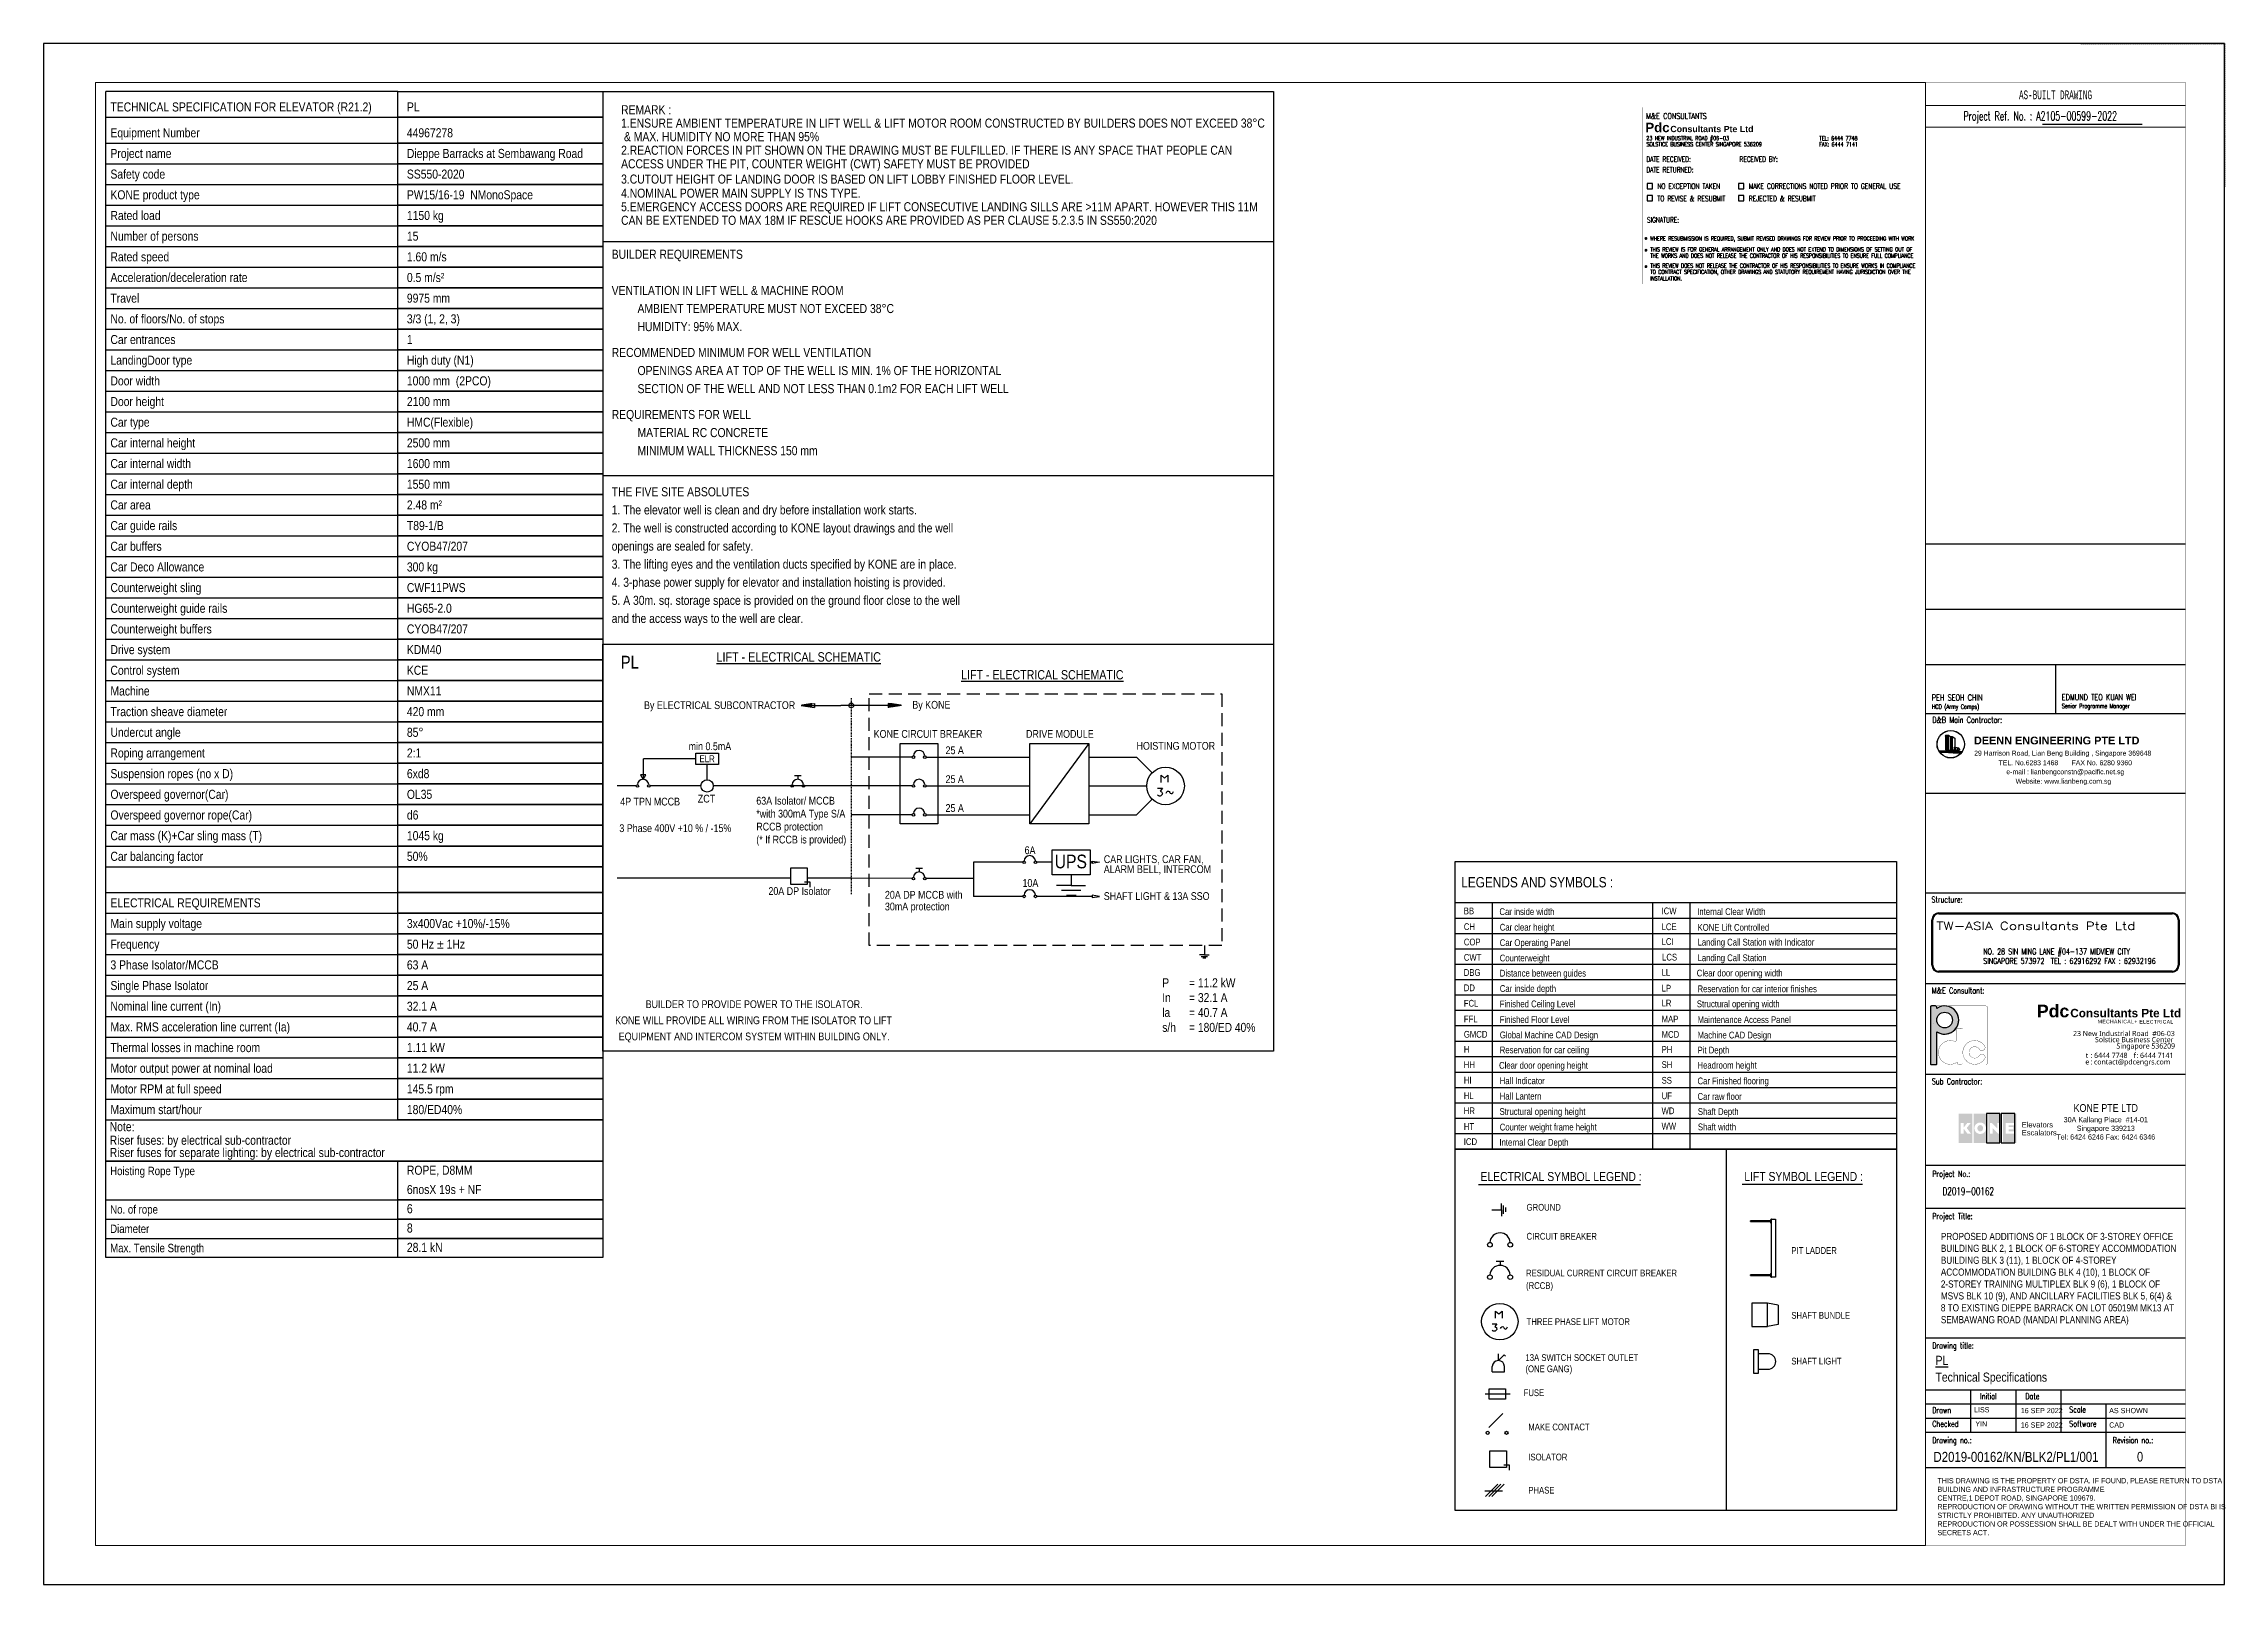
# Paper-space layout 'A1' of a CAD drawing. Header units: millimetres. Extents: x -57 to 784, y 1356 to 1950.
# The model-space entities are those that its viewports show. They can reach past a viewport. Long polylines and large blocks are cut down to what shows.
import ezdxf
from ezdxf.enums import TextEntityAlignment as Align

# ---------------------------------------------------------------- set-up
doc = ezdxf.new("R2010")
doc.units = ezdxf.units.MM
doc.header["$MEASUREMENT"] = 0
for name, pattern in [('DASHDOT', [1, 0.5, -0.25, 0, -0.25]), ('DE-SELARANG TITLE BLOCK$0$DASHED', [0.75, 0.5, -0.25]), ('HIDDEN', [0.375, 0.25, -0.125])]:
    doc.linetypes.add(name, pattern=pattern)
for name, color, linetype, lineweight in [('1', 4, 'Continuous', 25), ('A-_ANOTTBLK_P', 7, 'Continuous', 9), ('ANOTTBLK', 8, 'Continuous', 5), ('comment', 5, 'Continuous', 25), ('TITLE BLOCK$0$TB', 7, 'Continuous', 13)]:
    doc.layers.add(name, color=color, linetype=linetype, lineweight=lineweight)
for name, color, linetype in [('_KTI_CONTROL', 9, 'Continuous'), ('A-_ANOTTBLK----_E-', 7, 'Continuous'), ('A-_ANOTTBLK_--_N', 7, 'Continuous'), ('A-_ANOTTBLK_E-', 8, 'Continuous'), ('CONT_25', 1, 'Continuous'), ('CONT_35', 2, 'Continuous'), ('CONT_50', 5, 'Continuous'), ('EN', 7, 'Continuous'), ('SHEET', 1, 'Continuous'), ('TBLK', 7, 'Continuous'), ('TEXT_35', 2, 'Continuous'), ('TITLEBLOCK', 7, 'Continuous'), ('TITLEBLOCK TUAS$0$TITLE', 255, 'Continuous')]:
    doc.layers.add(name, color=color, linetype=linetype)
doc.styles.add('Arial', font='arial.ttf', dxfattribs={"width": 0.8, "height": 90})
doc.styles.add('Arial Narrow', font='ARIALN.TTF', dxfattribs={"height": 100})
doc.styles.add('ARIAL-N', font='ARIALN.TTF')
doc.styles.add('MtXpl_Trebuchet_MS', font='trebucbd.ttf')
doc.styles.add('PDC', font='arialbd.ttf', dxfattribs={"width": 0.9, "height": 300})
doc.styles.add('PDC-Add', font='trebuc.ttf')
doc.styles.add('ROMANC', font='')
doc.styles.add('RomanD', font='romand__.ttf', dxfattribs={"width": 1.3, "height": 3})
doc.styles.add('Romans', font='romans.shx', dxfattribs={"width": 0.75})
doc.styles.add('ROMANS-1', font='romans.shx', dxfattribs={"width": 0.7})
doc.styles.add('RomanS_6', font='romans__.ttf', dxfattribs={"width": 0.65, "height": 2.25})
doc.styles.add('SIMPLEX', font='simplex.shx', dxfattribs={"width": 0.65})
doc.styles.get("Standard").update_dxf_attribs({"font": 'monotxt.shx'})
doc.styles.add('TITLEBLOCK TUAS$0$STYLE-WORKING', font='arial.ttf', dxfattribs={"height": 1.8})
doc.styles.add('X_1368_ TITLE BLK A1$0$X_1368_ TITLE BLK A1$0$Standard', font='txt_____.ttf')
doc.styles.get('ROMANC').set_extended_font_data('@Arial Unicode MS')

psp = doc.layouts.new('A1')

msp = doc.modelspace()

# ---------------------------------------------------------------- texts
at = {"layer": 'TEXT_35', "style": 'ARIAL-N'}
for s, height, p in [('TECHNICAL SPECIFICATION FOR ELEVATOR (R21.2)', 3.5, (113.76, 239.7)), ('Equipment Number', 3.5, (113.76, 229.7)), ('Project name', 3.5, (113.76, 221.7)), ('Safety code', 3.5, (113.76, 213.7)), ('KONE product type', 3.5, (113.76, 205.7)), ('Rated load', 3.5, (113.76, 197.7)), ('Number of persons', 3.5, (113.76, 189.7)), ('Rated speed', 3.5, (113.76, 181.7)), ('Acceleration/deceleration rate', 3.5, (113.76, 173.7)), ('Travel', 3.5, (113.76, 165.7)), ('No. of floors/No. of stops', 3.5, (113.76, 157.7)), ('Car entrances', 3.5, (113.76, 149.7)), ('LandingDoor type', 3.5, (113.76, 141.7)), ('Door width', 3.5, (113.76, 133.7)), ('Door height', 3.5, (113.76, 125.7)), ('Car type', 3.5, (113.76, 117.7)), ('Car internal height', 3.5, (113.76, 109.7)), ('Car internal width', 3.5, (113.76, 101.7)), ('Car internal depth', 3.5, (113.76, 93.7)), ('Car area', 3.5, (113.76, 85.7)), ('THE FIVE SITE ABSOLUTES', 3.5, (307.79, 90.77)), ('1. The elevator well is clean and dry before installation work starts.', 3.5, (307.79, 83.77)), ('Car guide rails', 3.5, (113.76, 77.7)), ('2. The well is constructed according to KONE layout drawings and the well', 3.5, (307.79, 76.77)), ('Car buffers', 3.5, (113.76, 69.7)), ('openings are sealed for safety.', 3.5, (307.79, 69.77)), ('Car Deco Allowance', 3.5, (113.76, 61.7)), ('3. The lifting eyes and the ventilation ducts specified by KONE are in place.', 3.5, (307.79, 62.77)), ('Counterweight sling', 3.5, (113.76, 53.7)), ('4. 3-phase power supply for elevator and installation hoisting is provided.', 3.5, (307.79, 55.77)), ('5. A 30m. sq. storage space is provided on the ground floor close to the well', 3.5, (307.79, 48.77)), ('Counterweight guide rails', 3.5, (113.76, 45.7)), ('and the access ways to the well are clear.', 3.5, (307.79, 41.77)), ('Counterweight buffers', 3.5, (113.76, 37.7)), ('Drive system', 3.5, (113.76, 29.7)), ('Control system', 3.5, (113.76, 21.7)), ('Machine', 3.5, (113.76, 13.7)), ('By KONE', 3.006, (424.16, 8.34)), ('Traction sheave diameter', 3.5, (113.76, 5.7)), ('Undercut angle', 3.5, (113.76, -2.3)), ('Roping arrangement', 3.5, (113.76, -10.3)), ('KONE CIRCUIT BREAKER', 3.0056, (409.2, -2.92)), ('25 A', 3.006, (437.01, -9.25)), ('DRIVE MODULE', 3.0056, (468.17, -2.92)), ('Suspension ropes (no x D)', 3.5, (113.76, -18.3)), ('Overspeed governor(Car)', 3.5, (113.76, -26.3)), ('25 A', 3.006, (437.01, -20.43)), ('Overspeed governor rope(Car)', 3.5, (113.76, -34.3)), ('25 A', 3.006, (437.01, -31.6)), ('Car mass (K)+Car sling mass (T)', 3.5, (113.76, -42.3)), ('Car balancing factor', 3.5, (113.76, -50.3)), ('6A', 3.006, (467.62, -47.94)), ('UPS', 5.299, (479.27, -52.29)), ('CAR LIGHTS, CAR FAN,', 3.0056, (498.27, -51.4)), ('10A', 3.006, (466.8, -60.61)), ('ALARM BELL, INTERCOM', 3.0056, (498.27, -55.27)), ('ELECTRICAL REQUIREMENTS', 3.5, (113.76, -68.3)), ('20A DP Isolator', 3.0056, (368.45, -63.74)), ('SHAFT LIGHT & 13A SSO', 3.0056, (498.27, -65.68)), ('Main supply voltage', 3.5, (113.76, -76.3)), ('Frequency', 3.5, (113.76, -84.3)), ('3 Phase Isolator/MCCB', 3.5, (113.76, -92.3)), ('Single Phase Isolator', 3.5, (113.76, -100.3)), ('Nominal line current (In)', 3.5, (113.76, -108.3)), ('Max. RMS acceleration line current (Ia)', 3.5, (113.76, -116.3)), ('Thermal losses in machine room', 3.5, (113.76, -124.3)), ('Motor output power at nominal load', 3.5, (113.76, -132.3)), ('Motor RPM at full speed', 3.5, (113.76, -140.3)), ('Maximum start/hour', 3.5, (113.76, -148.3)), ('Note: ', 3.5, (113.47, -154.91)), ('Riser fuses: by electrical sub-contractor', 3.5, (113.47, -160.16)), ('Riser fuses for separate lighting: by electrical sub-contractor', 3.5, (113.47, -164.91))]:
    msp.add_text(s, height=height, dxfattribs=at).set_placement(p, align=Align.MIDDLE_LEFT)
at = {"layer": 'TEXT_35', "color": 2, "style": 'ARIAL-N'}
for s, p in [('PL', (228.51, 239.7)), ('44967278 ', (228.51, 229.7)), ('Dieppe Barracks at Sembawang Road', (228.51, 221.7)), ('SS550-2020', (228.51, 213.7)), ('PW15/16-19  NMonoSpace', (228.51, 205.7)), ('1150 kg', (228.51, 197.7)), ('15', (228.51, 189.7)), ('1.60 m/s', (228.51, 181.7)), ('0.5 m/s²', (228.51, 173.7)), ('9975 mm', (228.51, 165.7)), ('3/3 (1, 2, 3)', (228.51, 157.7)), ('1', (228.51, 149.7)), ('High duty (N1)', (228.51, 141.7)), ('1000 mm  (2PCO)', (228.51, 133.7)), ('2100 mm', (228.51, 125.7)), ('HMC(Flexible)', (228.51, 117.7)), ('2500 mm', (228.51, 109.7)), ('1600 mm', (228.51, 101.7)), ('1550 mm', (228.51, 93.7)), ('2.48 m²', (228.51, 85.7)), ('T89-1/B', (228.51, 77.7)), ('CYOB47/207', (228.51, 69.7)), ('300 kg', (228.51, 61.7)), ('CWF11PWS', (228.51, 53.7)), ('HG65-2.0', (228.51, 45.7)), ('CYOB47/207', (228.51, 37.7)), ('KDM40', (228.51, 29.7)), ('KCE', (228.51, 21.7)), ('NMX11', (228.51, 13.7)), ('420 mm', (228.51, 5.7)), ('85°', (228.51, -2.3)), ('2:1', (228.51, -10.3)), ('6xd8', (228.51, -18.3)), ('OL35', (228.51, -26.3)), ('d6', (228.51, -34.3)), ('1045 kg', (228.51, -42.3)), ('50%', (228.51, -50.3)), ('3x400Vac +10%/-15%', (228.51, -76.3)), ('50 Hz %%p 1Hz', (228.51, -84.3)), ('63 A', (228.51, -92.3)), ('25 A', (228.51, -100.3)), ('32.1 A', (228.51, -108.3)), ('40.7 A', (228.51, -116.3)), ('1.11 kW', (228.51, -124.3)), ('11.2 kW', (228.51, -132.3)), ('145.5 rpm', (228.51, -140.3)), ('180/ED40%', (228.51, -148.3)), ('ROPE, D8MM', (228.51, -171.76)), ('6nosX 19s + NF', (228.51, -179.22)), ('6', (228.51, -186.68)), ('8', (228.51, -194.14)), ('28.1 kN', (228.51, -201.6))]:
    msp.add_text(s, height=3.5, dxfattribs=at).set_placement(p, align=Align.MIDDLE_LEFT)
at = {"layer": 'TEXT_35', "color": 3, "style": 'ARIAL-N'}
for s, p in [('REMARK :', (311.43, 238.63)), ('1.ENSURE AMBIENT TEMPERATURE IN LIFT WELL & LIFT MOTOR ROOM CONSTRUCTED BY BUILDERS DOES NOT EXCEED 38°C', (311.43, 233.45)), (' & MAX. HUMIDITY NO MORE THAN 95%%%', (311.43, 228.2)), ('ACCESS UNDER THE PIT, COUNTER WEIGHT (CWT) SAFETY MUST BE PROVIDED', (311.43, 217.7)), ('2.REACTION FORCES IN PIT SHOWN ON THE DRAWING MUST BE FULFILLED. IF THERE IS ANY SPACE THAT PEOPLE CAN ', (311.43, 222.95)), ('3.CUTOUT HEIGHT OF LANDING DOOR IS BASED ON LIFT LOBBY FINISHED FLOOR LEVEL.', (311.43, 211.78)), ('4.NOMINAL POWER MAIN SUPPLY IS TNS TYPE.', (311.43, 206.33)), ('5.EMERGENCY ACCESS DOORS ARE REQUIRED IF LIFT CONSECUTIVE LANDING SILLS ARE >11M APART. HOWEVER THIS 11M ', (311.43, 201.08)), ('CAN BE EXTENDED TO MAX 18M IF RESCUE HOOKS ARE PROVIDED AS PER CLAUSE 5.2.3.5 IN SS550:2020', (311.43, 195.83)), ('BUILDER REQUIREMENTS', (307.79, 182.69)), ('VENTILATION IN LIFT WELL & MACHINE ROOM', (307.79, 168.69)), ('AMBIENT TEMPERATURE MUST NOT EXCEED 38°C', (317.79, 161.69)), ('HUMIDITY: 95%%% MAX. ', (317.79, 154.69)), ('RECOMMENDED MINIMUM FOR WELL VENTILATION', (307.79, 144.69)), ('OPENINGS AREA AT TOP OF THE WELL IS MIN. 1%%% OF THE HORIZONTAL', (317.79, 137.69)), ('SECTION OF THE WELL AND NOT LESS THAN 0.1m2 FOR EACH LIFT WELL', (317.79, 130.69)), ('REQUIREMENTS FOR WELL', (307.79, 120.69)), ('MATERIAL RC CONCRETE', (317.79, 113.69)), ('MINIMUM WALL THICKNESS 150 mm', (317.79, 106.69))]:
    msp.add_text(s, height=3.5, dxfattribs=at).set_placement(p, align=Align.MIDDLE_LEFT)
at = {"layer": 'TEXT_35', "color": 240, "style": 'ARIAL-N'}
msp.add_text('PL', height=4.935, dxfattribs=at).set_placement((311.34, 24.84), align=Align.MIDDLE_LEFT)
at = {"layer": 'TEXT_35', "style": 'ARIAL-N'}
msp.add_text('HOISTING MOTOR', height=3.0056, dxfattribs=at).set_placement((510.95, -9.04))
for s, p in [('BUILDER TO PROVIDE POWER TO THE ISOLATOR. ', (363.4, -107.51)), ('KONE WILL PROVIDE ALL WIRING FROM THE ISOLATOR TO LIFT ', (363.15, -113.75)), ('EQUIPMENT AND INTERCOM SYSTEM WITHIN BUILDING ONLY. ', (363.4, -120))]:
    msp.add_text(s, height=3.0056, dxfattribs=at).set_placement(p, align=Align.MIDDLE_CENTER)
for s, width, gutter_width, insert, char_height, attachment_point in [('\\pi13.86066;{\\LLIFT - ELECTRICAL SCHEMATIC}', 90.9051, 190.38, (334.5, 28.69), 3.6369, 1), ('\\pi13.83354;{\\LLIFT - ELECTRICAL SCHEMATIC}', 90.0291, 190.38, (429.25, 21.76), 3.5896, 1), ('min 0.5mA', 174.7801, 220.17, (337.58, -6.2), 3.006, 1), ('ELR', 133.4743, 220.17, (344.73, -12.55), 2.655, 5), ('4P TPN MCCB', 197.1285, 220.17, (311.09, -27.61), 3.0056, 1), ('ZCT', 69.5549, 220.17, (341.13, -26.46), 3.006, 1), ('63A Isolator/ MCCB *with 300mA Type S/A RCCB protection\\P(* If RCCB is provided)', 36.7477, 220.17, (363.76, -27.27), 3.0056, 1), ('3 Phase 400V +10 % / -15%', 1621.542, 220.17, (310.75, -37.9), 3.0056, 1)]:
    msp.add_mtext_dynamic_manual_height_columns(s, width=width, gutter_width=gutter_width, heights=[0], dxfattribs=dict(at, insert=insert, char_height=char_height, attachment_point=attachment_point))
at = {"layer": 'TEXT_35', "color": 2, "insert": (319.33, 9.7), "char_height": 3.0056, "attachment_point": 1, "style": 'ARIAL-N'}
msp.add_mtext_dynamic_manual_height_columns('\\pi0.96188;By ELECTRICAL SUBCONTRACTOR', width=60.1532, gutter_width=220.17, heights=[0], dxfattribs=at)
at = {"layer": 'TEXT_35', "insert": (413.55, -63.68), "char_height": 3.0056, "width": 30.3518, "attachment_point": 1, "line_spacing_factor": 0.905208, "style": 'ARIAL-N'}
msp.add_mtext('20A DP MCCB with 30mA protection', dxfattribs=at)
at = {"layer": 'TEXT_35', "color": 1, "insert": (520.9, -97.49), "char_height": 3.4545, "width": 39.7266, "attachment_point": 1, "style": 'ARIAL-N'}
msp.add_mtext('\\pt10.36345,13.81793;P^I=^I11.2 kW\\PIn^I=^I32.1 A\\Pla^I=^I40.7 A\\Ps/h^I=^I180/ED 40%', dxfattribs=at)

# ---------------------------------------------------------------- blocks, each defined once
blk = doc.blocks.new('*X36')
at = {"color": 0}
for p, q in [((105083, 16093), (105267, 16278)), ((105083, 16111), (105250, 16278)), ((105083, 16129), (105232, 16278)), ((105083, 16146), (105214, 16278)), ((105083, 16164), (105197, 16278)), ((105083, 16182), (105179, 16278)), ((105083, 16199), (105161, 16278)), ((105083, 16217), (105144, 16278)), ((105083, 16235), (105126, 16278)), ((105083, 16252), (105108, 16278)), ((105083, 16270), (105090, 16278)), ((105083, 16076), (105281, 16274)), ((105083, 16058), (105281, 16257)), ((105083, 16040), (105281, 16239)), ((105083, 16023), (105281, 16221)), ((105083, 16005), (105281, 16203)), ((105083, 15987), (105281, 16186)), ((105083, 15970), (105281, 16168)), ((105083, 15952), (105281, 16150)), ((105083, 15934), (105281, 16133)), ((105083, 15917), (105281, 16115)), ((105083, 15899), (105281, 16097)), ((105083, 15881), (105281, 16080)), ((105083, 15863), (105281, 16062)), ((105083, 15846), (105281, 16044)), ((105083, 15828), (105281, 16027)), ((105083, 15810), (105281, 16009)), ((105083, 15793), (105281, 15991)), ((105083, 15775), (105281, 15974)), ((105083, 15757), (105281, 15956)), ((105083, 15740), (105281, 15938)), ((105083, 15722), (105281, 15921)), ((105083, 15704), (105281, 15903)), ((105083, 15687), (105281, 15885)), ((105083, 15669), (105281, 15868)), ((105083, 15651), (105281, 15850)), ((105083, 15634), (105281, 15832)), ((105083, 15616), (105281, 15815)), ((105083, 15598), (105281, 15797)), ((105083, 15581), (105281, 15779)), ((105083, 15563), (105281, 15762)), ((105083, 15545), (105281, 15744)), ((105083, 15528), (105281, 15726)), ((105083, 15510), (105281, 15709)), ((105083, 15492), (105281, 15691)), ((105083, 15475), (105281, 15673)), ((105083, 15457), (105281, 15655)), ((105083, 15439), (105281, 15638)), ((105083, 15422), (105281, 15620)), ((105083, 15404), (105281, 15602)), ((105083, 15386), (105281, 15585)), ((105083, 15369), (105281, 15567)), ((105083, 15351), (105281, 15549)), ((105083, 15333), (105281, 15532)), ((105083, 15315), (105281, 15514)), ((105083, 15298), (105281, 15496)), ((105083, 15280), (105281, 15479)), ((105083, 15262), (105281, 15461)), ((105084, 15247), (105281, 15443)), ((105102, 15247), (105281, 15426)), ((105120, 15247), (105281, 15408)), ((105137, 15247), (105281, 15390)), ((105155, 15247), (105281, 15373)), ((105173, 15247), (105281, 15355)), ((105191, 15247), (105281, 15337)), ((105208, 15247), (105281, 15320)), ((105226, 15247), (105281, 15302)), ((105244, 15247), (105281, 15284)), ((105261, 15247), (105281, 15267)), ((105279, 15247), (105281, 15249)), ((105438, 16078), (105543, 16182)), ((105438, 16096), (105525, 16182)), ((105438, 16113), (105507, 16182)), ((105438, 16131), (105490, 16182)), ((105438, 16149), (105472, 16182)), ((105438, 16166), (105454, 16182)), ((105438, 16060), (105546, 16168)), ((105438, 16042), (105546, 16150)), ((105438, 16025), (105546, 16132)), ((105438, 16007), (105546, 16115)), ((105438, 15989), (105546, 16097)), ((105438, 15972), (105546, 16079)), ((105438, 15954), (105546, 16062)), ((105438, 15936), (105546, 16044)), ((105438, 15919), (105546, 16026)), ((105438, 15901), (105546, 16009)), ((105438, 15883), (105546, 15991)), ((105438, 15866), (105546, 15973)), ((105438, 15848), (105546, 15956)), ((105438, 15830), (105546, 15938)), ((105438, 15813), (105546, 15920)), ((105438, 15795), (105546, 15903)), ((105438, 15777), (105546, 15885)), ((105438, 15760), (105546, 15867)), ((105438, 15742), (105546, 15850)), ((105438, 15724), (105546, 15832)), ((105438, 15707), (105546, 15814)), ((105438, 15689), (105546, 15797)), ((105438, 15671), (105546, 15779)), ((105438, 15654), (105546, 15761)), ((105438, 15636), (105546, 15743)), ((105438, 15618), (105546, 15726)), ((105438, 15601), (105546, 15708)), ((105438, 15583), (105546, 15690)), ((105438, 15565), (105546, 15673)), ((105438, 15548), (105546, 15655)), ((105438, 15530), (105546, 15637)), ((105438, 15512), (105546, 15620)), ((105438, 15494), (105546, 15602)), ((105438, 15477), (105546, 15584)), ((105438, 15459), (105546, 15567)), ((105438, 15441), (105546, 15549)), ((105438, 15424), (105546, 15531)), ((105438, 15406), (105546, 15514)), ((105438, 15388), (105546, 15496)), ((105438, 15371), (105546, 15478)), ((105438, 15353), (105546, 15461)), ((105438, 15335), (105546, 15443)), ((105438, 15318), (105546, 15425)), ((105438, 15300), (105546, 15408)), ((105438, 15282), (105546, 15390)), ((105438, 15265), (105546, 15372)), ((105441, 15250), (105546, 15355)), ((105459, 15250), (105546, 15337)), ((105476, 15250), (105546, 15319)), ((105494, 15250), (105546, 15302)), ((105512, 15250), (105546, 15284)), ((105529, 15250), (105546, 15266)), ((105686, 15441), (105689, 15445)), ((105686, 15424), (105707, 15445)), ((105686, 15406), (105724, 15445)), ((105686, 15388), (105742, 15445)), ((105686, 15371), (105750, 15435)), ((105686, 15353), (105750, 15418)), ((105686, 15335), (105750, 15400)), ((105686, 15318), (105750, 15382)), ((105686, 15300), (105750, 15364)), ((105686, 15282), (105750, 15347)), ((105686, 15265), (105750, 15329)), ((105686, 15247), (105750, 15311)), ((105692, 15236), (105750, 15294)), ((105710, 15236), (105750, 15276)), ((105728, 15236), (105750, 15258)), ((105745, 15236), (105750, 15241)), ((105886, 15394), (105893, 15401)), ((105886, 15377), (105910, 15401)), ((105886, 15359), (105928, 15401)), ((105886, 15341), (105941, 15396)), ((105886, 15324), (105941, 15378)), ((105886, 15306), (105941, 15360)), ((105886, 15288), (105941, 15343)), ((105886, 15271), (105941, 15325)), ((105886, 15253), (105941, 15307)), ((105892, 15241), (105941, 15290)), ((105910, 15241), (105941, 15272)), ((105928, 15241), (105941, 15254))]:
    blk.add_line(p, q, dxfattribs=at)
blk = doc.blocks.new('*X37')
at = {"color": 0}
for p, q in [((104618, 15191), (104621, 15194)), ((104622, 15182), (104634, 15194)), ((104627, 15174), (104647, 15194)), ((104632, 15165), (104661, 15194)), ((104637, 15157), (104674, 15194)), ((104642, 15149), (104687, 15194)), ((104647, 15141), (104700, 15194)), ((104652, 15133), (104714, 15194)), ((104658, 15125), (104727, 15194)), ((104663, 15117), (104740, 15194)), ((104668, 15109), (104753, 15194)), ((104674, 15101), (104767, 15194)), ((104684, 15098), (104780, 15194)), ((104697, 15098), (104793, 15194)), ((104711, 15098), (104806, 15194)), ((104724, 15098), (104820, 15194)), ((104737, 15098), (104833, 15194)), ((104750, 15098), (104846, 15194)), ((104764, 15098), (104859, 15194)), ((104777, 15098), (104873, 15194)), ((104790, 15098), (104886, 15194)), ((104803, 15098), (104899, 15194)), ((104817, 15098), (104912, 15194)), ((104830, 15098), (104926, 15194)), ((104843, 15098), (104939, 15194)), ((104857, 15098), (104952, 15194)), ((104870, 15098), (104966, 15194)), ((104883, 15098), (104979, 15194)), ((104896, 15098), (104992, 15194)), ((104910, 15098), (105005, 15194)), ((104923, 15098), (105019, 15194)), ((104936, 15098), (105032, 15194)), ((104949, 15098), (105045, 15194)), ((104963, 15098), (105058, 15194)), ((104976, 15098), (105072, 15194)), ((104989, 15098), (105085, 15194)), ((105002, 15098), (105098, 15194)), ((105016, 15098), (105111, 15194)), ((105029, 15098), (105125, 15194)), ((105042, 15098), (105138, 15194)), ((105055, 15098), (105151, 15194)), ((105069, 15098), (105164, 15194)), ((105082, 15098), (105178, 15194)), ((105095, 15098), (105191, 15194)), ((105108, 15098), (105204, 15194)), ((105122, 15098), (105217, 15194)), ((105135, 15098), (105231, 15194)), ((105148, 15098), (105244, 15194)), ((105161, 15098), (105257, 15194)), ((105175, 15098), (105270, 15194)), ((105188, 15098), (105284, 15194)), ((105201, 15098), (105297, 15194)), ((105214, 15098), (105304, 15187)), ((105228, 15098), (105304, 15175)), ((105241, 15098), (105318, 15175)), ((105254, 15098), (105331, 15175)), ((105268, 15098), (105344, 15175)), ((105281, 15098), (105357, 15175)), ((105294, 15098), (105371, 15175)), ((105305, 15082), (105397, 15175)), ((105307, 15098), (105384, 15175)), ((105318, 15082), (105410, 15175)), ((105331, 15082), (105424, 15175)), ((105344, 15082), (105437, 15175)), ((105358, 15082), (105450, 15175)), ((105371, 15082), (105463, 15175)), ((105384, 15082), (105477, 15175)), ((105397, 15082), (105490, 15175)), ((105411, 15082), (105503, 15175)), ((105424, 15082), (105516, 15175)), ((105437, 15082), (105530, 15175)), ((105450, 15082), (105543, 15175)), ((105464, 15082), (105556, 15175)), ((105477, 15082), (105569, 15175)), ((105490, 15082), (105583, 15175)), ((105503, 15082), (105596, 15175)), ((105517, 15082), (105609, 15175)), ((105530, 15082), (105623, 15175)), ((105543, 15082), (105619, 15158)), ((105556, 15082), (105629, 15155)), ((105570, 15082), (105643, 15155)), ((105583, 15082), (105656, 15155)), ((105596, 15082), (105669, 15155)), ((105610, 15082), (105682, 15155)), ((105623, 15082), (105696, 15155)), ((105623, 15069), (105709, 15155)), ((105626, 15059), (105722, 15155)), ((105640, 15059), (105735, 15155)), ((105653, 15059), (105749, 15155)), ((105666, 15059), (105762, 15155)), ((105679, 15059), (105775, 15155)), ((105693, 15059), (105788, 15155)), ((105706, 15059), (105802, 15155)), ((105719, 15059), (105815, 15155)), ((105732, 15059), (105828, 15155)), ((105746, 15059), (105841, 15155)), ((105759, 15059), (105855, 15155)), ((105772, 15059), (105868, 15155)), ((105786, 15059), (105881, 15155)), ((105799, 15059), (105895, 15155)), ((105812, 15059), (105908, 15155)), ((105825, 15059), (105921, 15155)), ((105839, 15059), (105934, 15155)), ((105852, 15059), (105948, 15155)), ((105865, 15059), (105961, 15155)), ((105878, 15059), (105974, 15155)), ((105892, 15059), (105987, 15155)), ((105905, 15059), (106001, 15155)), ((105918, 15059), (106014, 15155)), ((105931, 15059), (106027, 15155)), ((105945, 15059), (106040, 15155)), ((105958, 15059), (106054, 15155)), ((105971, 15059), (106067, 15155)), ((105984, 15059), (106080, 15155)), ((105998, 15059), (106093, 15155)), ((106011, 15059), (106107, 15155)), ((106024, 15059), (106120, 15155)), ((106037, 15059), (106133, 15155)), ((106051, 15059), (106146, 15155)), ((106064, 15059), (106160, 15155)), ((106077, 15059), (106173, 15155)), ((106090, 15059), (106186, 15155)), ((106104, 15059), (106199, 15155)), ((106117, 15059), (106213, 15155)), ((106130, 15059), (106226, 15155)), ((106143, 15059), (106239, 15155)), ((106170, 15059), (106222, 15112)), ((106183, 15059), (106185, 15061))]:
    blk.add_line(p, q, dxfattribs=at)
blk = doc.blocks.new('pdc logo')
at = {"layer": '_KTI_CONTROL'}
h = blk.add_hatch(color=5, dxfattribs=at)
h.dxf.hatch_style = 1
h.paths.add_polyline_path([(2157.64, -611.18, -1), (2152.79, -611.18, -1)], flags=16)
edge = h.paths.add_edge_path()
edge.add_arc((2152.39, -607.24), 0.4, 360, 450)
edge.add_line((2152.39, -606.84), (2151.19, -606.84))
edge.add_arc((2151.19, -607.16), 0.32, 90, 180)
edge.add_line((2150.87, -607.16), (2150.87, -624.62))
edge.add_arc((2151.19, -624.62), 0.32, 180, 270)
edge.add_line((2151.19, -624.94), (2152.47, -624.94))
edge.add_arc((2152.47, -624.62), 0.32, 270, 360)
edge.add_line((2152.79, -624.62), (2152.79, -614.79))
edge.add_arc((2155.21, -611.18), 4.34, 236.10561, 450)
edge.add_arc((2155.21, -611.18), 4.34, 90, 123.89439)
edge.add_line((2152.79, -607.58), (2152.79, -607.24))
blk.add_line((2151.83, -612.12), (2151.83, -612.12), dxfattribs=at)
at = {"layer": '_KTI_CONTROL', "color": 5}
for p, q in [((2160.15, -613.94), (2160.15, -613.94)), ((2166.73, -620.61), (2166.73, -620.61)), ((2166.73, -621.72), (2166.73, -621.72))]:
    blk.add_line(p, q, dxfattribs=at)
at = {"layer": '_KTI_CONTROL'}
blk.add_lwpolyline([(2151.27, -624.94, 0.08, 0.08, 0), (2167.96, -624.94, 0.08, 0.08, 0.414214), (2168.36, -624.54, 0.08, 0.08, 0), (2168.36, -607.24, 0.08, 0.08, 0.414214), (2167.96, -606.84, 0.08, 0.08, 0), (2151.27, -606.84, 0.08, 0, 0.414214), (2150.87, -607.24, 0, 0, 0), (2150.87, -624.54, 0, 0.08, 0.414214)], format="xyseb", close=True, dxfattribs=at)
blk.add_lwpolyline([(2152.79, -607.58), (2152.79, -607.24, 0.414214), (2152.39, -606.84), (2151.19, -606.84, 0.414214), (2150.87, -607.16), (2150.87, -624.62, 0.414214), (2151.19, -624.94), (2152.47, -624.94, 0.414214), (2152.79, -624.62), (2152.79, -614.79, 1.350121), (2155.21, -606.84)], format="xyb", dxfattribs=at)
at = {"layer": '_KTI_CONTROL', "color": 5, "const_width": 0.08}
for points in [[(2159.15, -624.26, 0.604222), (2159.03, -624.19, -1.673231), (2158.32, -617.77, 0.53158), (2158.76, -617.47), (2158.76, -614.06, -0.414214), (2159.16, -613.66), (2160.28, -613.66, -0.414214), (2160.68, -614.06), (2160.68, -624.54, -0.414214), (2160.36, -624.86), (2159.55, -624.86, -0.414214), (2159.15, -624.46)], [(2166.73, -621.72, -0.600855), (2167.53, -623.22, -3.270946), (2167.53, -619.12, -0.600855), (2166.73, -620.61, -0.249332), (2165.93, -620.19, 3.270946), (2165.93, -622.15, -0.249332)]]:
    blk.add_lwpolyline(points, format="xyb", close=True, dxfattribs=at)
blk.add_lwpolyline([(2158.7, -621.17, 1712.893325), (2158.7, -621.17)], format="xyb", dxfattribs=at)
at = {"layer": '_KTI_CONTROL'}
blk.add_circle((2155.21, -611.18), 2.42, dxfattribs=at)
blk.add_arc((2155.21, -611.18), 4.34, 236.10561, 123.89439, dxfattribs=at)
blk = doc.blocks.new('A$C62FE11C2')
at = {"layer": '_KTI_CONTROL', "xscale": 1.25, "yscale": 1.25, "zscale": 1.25}
blk.add_blockref('pdc logo', (-2684.72, 783.68), dxfattribs=at)
at = {"layer": '_KTI_CONTROL', "color": 5, "style": 'PDC'}
blk.add_text('Pdc ', height=4.86, dxfattribs=at).set_placement((44.89, 20.75))
at = {"layer": '_KTI_CONTROL', "color": 7, "style": 'PDC'}
blk.add_text('Consultants Pte Ltd', height=3.24, dxfattribs=at).set_placement((57.75, 20.77))
at = {"layer": 'A-_ANOTTBLK_E-', "color": 7}
for s, style, p in [('23 New Industrial Road  #06-03', 'PDC-Add', (58.84, 13.51)), ('Solstice Business Center', 'PDC-Add', (67.29, 11.16)), ('Singapore 536209', 'PDC-Add', (75.56, 8.71)), (': contact@pdcengrs.com', 'MtXpl_Trebuchet_MS', (65.5, 2.58)), (': 6444 7748 ', 'PDC-Add', (65.54, 5.08)), (': 6444 7141', 'PDC-Add', (83.25, 5.08))]:
    blk.add_text(s, height=2, dxfattribs=dict(at, style=style)).set_placement(p)
at = {"layer": 'A-_ANOTTBLK_E-', "color": 5, "style": 'MtXpl_Trebuchet_MS'}
for s, p in [('e', (63.56, 2.58)), ('t', (63.71, 5.08)), ('f', (82.16, 5.08))]:
    blk.add_text(s, height=2, dxfattribs=at).set_placement(p)
at = {"layer": 'A-_ANOTTBLK_E-', "color": 7, "char_height": 1.3867, "width": 77.2836, "attachment_point": 1, "style": 'X_1368_ TITLE BLK A1$0$X_1368_ TITLE BLK A1$0$Standard'}
for s, insert in [('{\\fArial|b0|i0|c0|p34;\\T1.1;MECHANICAL}', (68.35, 19.8)), ('{\\fArial|b0|i0|c0|p34;\\T1.1;+}', (82.5, 19.8)), ('{\\fArial|b0|i0|c0|p34;\\T1.1;ELECTRICAL    }', (84.4, 19.74))]:
    blk.add_mtext(s, dxfattribs=dict(at, insert=insert))
blk = doc.blocks.new('KONE')
at = {"layer": 'TITLEBLOCK TUAS$0$TITLE'}
h = blk.add_hatch(color=7, dxfattribs=at)
h.paths.add_polyline_path([(-37.44, -5.55), (-32.26, -5.55), (-32.26, 5.71), (-37.44, 5.71)])
h.paths.add_polyline_path([(-35.56, 2.15), (-35.56, 0.32), (-34.14, 2.15), (-32.8, 2.15), (-34.36, 0.17), (-32.69, -2.05), (-34.09, -2.05), (-35.56, -0.06), (-35.56, -2.05), (-36.7, -2.05), (-36.7, 2.15)], flags=16)
h.paths.add_polyline_path([(-31.75, 5.71), (-31.75, -5.55), (-26.57, -5.55), (-26.57, 5.71)])
h.paths.add_polyline_path([(-27.58, 1.67), (-27.42, 1.48), (-27.29, 1.31), (-27.18, 1.12), (-27.09, 0.93), (-27.02, 0.7), (-26.97, 0.5), (-26.94, 0.27), (-26.94, 0.02), (-26.95, -0.21), (-27, -0.46), (-27.05, -0.66), (-27.13, -0.85), (-27.22, -1.04), (-27.34, -1.22), (-27.48, -1.39), (-27.66, -1.58), (-27.88, -1.74), (-28.05, -1.84), (-28.25, -1.94), (-28.45, -2.01), (-28.65, -2.06), (-28.87, -2.1), (-29.08, -2.11), (-29.32, -2.11), (-29.55, -2.09), (-29.76, -2.04), (-29.98, -1.97), (-30.18, -1.89), (-30.36, -1.79), (-30.53, -1.68), (-30.74, -1.51), (-30.92, -1.3), (-31.03, -1.15), (-31.14, -0.97), (-31.23, -0.77), (-31.3, -0.54), (-31.35, -0.33), (-31.38, -0.1), (-31.38, 0.14), (-31.37, 0.38), (-31.33, 0.6), (-31.27, 0.82), (-31.19, 1.02), (-31.09, 1.21), (-30.97, 1.39), (-30.84, 1.55), (-30.7, 1.7), (-30.49, 1.87), (-30.26, 2.01), (-30.09, 2.09), (-29.87, 2.17), (-29.65, 2.23), (-29.44, 2.26), (-29.21, 2.27), (-28.98, 2.27), (-28.76, 2.24), (-28.53, 2.19), (-28.35, 2.14), (-28.15, 2.05), (-27.96, 1.95), (-27.78, 1.83)], flags=16)
h.paths.add_polyline_path([(-29.13, 1.29), (-28.92, 1.26), (-28.72, 1.19), (-28.53, 1.08), (-28.38, 0.94), (-28.24, 0.75), (-28.16, 0.56), (-28.09, 0.32), (-28.07, 0.04), (-28.1, -0.21), (-28.17, -0.44), (-28.27, -0.64), (-28.4, -0.81), (-28.56, -0.94), (-28.75, -1.05), (-28.97, -1.11), (-29.19, -1.13), (-29.4, -1.1), (-29.61, -1.03), (-29.8, -0.92), (-29.94, -0.78), (-30.07, -0.6), (-30.17, -0.38), (-30.23, -0.14), (-30.24, 0.12), (-30.22, 0.37), (-30.15, 0.6), (-30.04, 0.81), (-29.91, 0.97), (-29.74, 1.12), (-29.56, 1.21), (-29.36, 1.27)], flags=0)
h.paths.add_polyline_path([(-26.06, 5.71), (-26.06, -5.55), (-20.88, -5.55), (-20.88, 5.71)])
h.paths.add_polyline_path([(-22.62, 2.15), (-21.56, 2.15), (-21.56, -2.05), (-22.14, -2.05), (-24.31, 0.08), (-24.31, -2.05), (-25.37, -2.05), (-25.37, 2.15), (-24.72, 2.15), (-22.62, 0.1)], flags=16)
h.paths.add_polyline_path([(-20.36, 5.71), (-20.36, -5.55), (-15.18, -5.55), (-15.18, 5.71)])
h.paths.add_polyline_path([(-16.14, 2.15), (-16.14, 1.23), (-18.25, 1.23), (-18.25, 0.52), (-16.39, 0.52), (-16.39, -0.38), (-18.25, -0.38), (-18.25, -1.1), (-16.14, -1.1), (-16.14, -2.05), (-19.38, -2.05), (-19.38, 2.15)], flags=16)
at = {"layer": 'TITLEBLOCK TUAS$0$TITLE', "color": 7}
for points in [[(-21.56, -5.55), (-21.56, 5.71), (-26.74, 5.71), (-26.74, -5.55), (-21.56, -5.55), (-21.56, -5.55)], [(-15.87, -5.55), (-15.87, 5.71), (-21.05, 5.71), (-21.05, -5.55), (-15.87, -5.55), (-15.87, -5.55)]]:
    blk.add_lwpolyline(points, dxfattribs=at)
at = {"layer": 'TBLK', "insert": (19.25, 9.39), "char_height": 2, "width": 52.6633, "attachment_point": 2, "style": 'Arial Narrow'}
blk.add_mtext('{\\H1.5x;KONE PTE LTD \\P}30A Kallang Place  #14-01 \\PSingapore 339213 \\PTel: 6424 6246 Fax: 6424 6346', dxfattribs=at)
at = {"layer": 'TITLEBLOCK TUAS$0$TITLE', "color": 3, "linetype": 'Continuous', "lineweight": 13, "style": 'TITLEBLOCK TUAS$0$STYLE-WORKING'}
for s, p in [('Elevators', (-7.14, 1.47)), ('Escalators', (-6.39, -1.61))]:
    blk.add_text(s, height=2.065, rotation=0.0008, dxfattribs=at).set_placement(p, align=Align.MIDDLE)
blk = doc.blocks.new('A$C196de27c')
at = {"linetype": 'Continuous'}
for p, q in [((755.89, 339.61), (755.89, 320.76)), ((705.74, 146.63), (806, 146.63)), ((723.14, 60), (723.14, 43.64)), ((740.55, 60), (740.55, 43.64)), ((757.95, 60), (757.95, 43.64))]:
    blk.add_line(p, q, dxfattribs=at)
at = {"color": 7, "ltscale": 0.5}
for p, q in [((713.43, 312.41), (714.54, 312.41)), ((714.54, 312.41), (715.42, 311.88)), ((714.54, 312.41), (714.54, 306.65)), ((715.42, 311.88), (716.02, 311.88)), ((715.42, 311.88), (715.42, 306.67)), ((716.02, 311.88), (716.02, 306.67)), ((716.02, 311.88), (716.99, 311.23)), ((716.99, 311.23), (716.99, 307.76)), ((710.82, 306.36), (714.68, 306.36)), ((711.16, 305.82), (714.68, 305.82)), ((713.43, 306.65), (714.54, 306.65)), ((713.43, 306.54), (714.54, 306.54)), ((714.54, 306.65), (715.42, 306.67)), ((714.54, 306.54), (715.42, 306.56)), ((714.68, 306.36), (714.63, 306.25)), ((714.63, 306.25), (716.48, 306.25)), ((714.68, 305.82), (714.64, 305.73)), ((714.64, 305.73), (716.49, 305.73)), ((715.42, 306.67), (716.02, 306.67)), ((715.42, 306.56), (716.02, 306.56)), ((716.02, 306.67), (716.8, 306.68)), ((716.02, 306.56), (716.8, 306.57)), ((716.48, 306.25), (716.42, 306.14)), ((716.42, 306.14), (719.95, 306.14)), ((716.49, 305.73), (716.42, 305.6)), ((716.42, 305.6), (719.58, 305.6)), ((716.8, 307.76), (717.16, 307.76)), ((716.8, 307.76), (716.8, 306.59)), ((716.8, 306.59), (717.16, 306.59)), ((716.8, 306.57), (716.8, 306.48)), ((716.8, 306.48), (717.16, 306.48)), ((717.16, 307.76), (717.16, 306.59)), ((717.16, 307.76), (717.92, 307.62)), ((717.16, 306.59), (717.92, 306.62)), ((717.16, 306.48), (717.92, 306.51)), ((717.92, 307.62), (717.92, 306.62)), ((717.92, 307.51), (718.22, 307.51)), ((717.92, 306.62), (718.22, 306.62)), ((717.92, 306.51), (718.22, 306.51)), ((718.22, 307.51), (718.42, 307.48)), ((718.22, 307.51), (718.22, 306.62)), ((718.22, 306.62), (718.89, 306.65)), ((718.23, 306.51), (718.89, 306.54)), ((718.89, 306.93), (718.89, 306.65))]:
    blk.add_line(p, q, dxfattribs=at)
for p, q in [((708.23, 223.7), (708.23, 241.2)), ((708.53, 223.7), (708.53, 241.2)), ((710.88, 243.85), (800.87, 243.85)), ((710.88, 243.55), (800.87, 243.55)), ((803.22, 241.2), (803.22, 223.7)), ((803.52, 241.2), (803.52, 223.7)), ((800.87, 221.35), (710.88, 221.35)), ((800.87, 221.05), (710.88, 221.05))]:
    blk.add_line(p, q)
blk.add_lwpolyline([(821, -15), (821, 579), (-20, 579), (-20, -15)], close=True)
at = {"const_width": 0.05}
for points in [[(806, 0), (806, 564), (0, 564), (0, 0)], [(705.74, 564), (806, 564), (806, 0), (705.74, 0)], [(596.74, 486.31), (696.68, 486.31), (696.68, 554.45), (596.74, 554.45)]]:
    blk.add_lwpolyline(points, close=True, dxfattribs=at)
at = {"color": 7}
for points in [[(597.65, 503.89, 0.569, 0.569, 1), (598.22, 503.89, 0.569, 0.569, 1)], [(597.65, 499.32, 0.569, 0.569, 1), (598.22, 499.32, 0.569, 0.569, 1)], [(597.65, 493.03, 0.569, 0.569, 1), (598.22, 493.03, 0.569, 0.569, 1)]]:
    blk.add_lwpolyline(points, format="xyseb", close=True, dxfattribs=at)
at = {"color": 7, "ltscale": 0.5, "const_width": 0.0279}
for points in [[(713.43, 312.41), (714.54, 312.41), (714.54, 306.65), (713.43, 306.65)], [(715.42, 311.88), (716.02, 311.88), (716.02, 306.67), (715.42, 306.67)], [(716.8, 307.76), (717.16, 307.76), (717.16, 306.59), (716.8, 306.59)], [(717.92, 307.51), (718.22, 307.51), (718.22, 306.62), (717.92, 306.62)]]:
    blk.add_lwpolyline(points, close=True, dxfattribs=at)
at = {"color": 7, "linetype": 'Continuous'}
for points in [[(705.76, 290), (806.02, 290)], [(705.76, 251.63), (806.02, 251.63)], [(705.76, 216.63), (806.02, 216.63)], [(705.76, 181.63), (806.02, 181.63)]]:
    blk.add_lwpolyline(points, dxfattribs=at)
at = {"color": 7, "ltscale": 0.5}
for radius in [5.28, 5.26]:
    blk.add_circle((715.45, 308.88), radius, dxfattribs=at)
for centre, radius, start, end in [((718.33, 306.93), 0.559, 0, 80.55011), ((715.45, 308.88), 5.28, 318.90446, 326.22834)]:
    blk.add_arc(centre, radius, start, end, dxfattribs=at)
for centre, radius, start, end in [((710.88, 241.2), 2.65, 90, 180), ((710.88, 241.2), 2.35, 90, 180), ((800.87, 241.2), 2.65, 0, 90), ((800.87, 241.2), 2.35, 0, 90), ((710.88, 223.7), 2.65, 180, 270), ((710.88, 223.7), 2.35, 180, 270), ((800.87, 223.7), 2.65, 270, 0), ((800.87, 223.7), 2.35, 270, 0)]:
    blk.add_arc(centre, radius, start, end)
at = {"layer": 'A-_ANOTTBLK----_E-', "color": 7}
for p, q in [((705.74, 130), (806, 130)), ((705.74, 80), (806, 80)), ((705.74, 60), (806, 60)), ((705.74, 54.55), (806, 54.55)), ((705.74, 49.09), (806, 49.09)), ((705.74, 43.64), (806, 43.64)), ((705.74, 30), (806, 30))]:
    blk.add_line(p, q, dxfattribs=at)
for points in [[(705.79, 386.19), (806.05, 386.19)], [(705.79, 360.99), (806.05, 360.99)], [(705.76, 339.61), (806.02, 339.61)], [(705.76, 320.76), (806.02, 320.76)], [(775.35, 30), (775.35, 54.55)]]:
    blk.add_lwpolyline(points, dxfattribs=at)
at = {"layer": 'A-_ANOTTBLK_--_N', "color": 7}
blk.add_lwpolyline([(750.81, 547.99), (789.33, 547.99)], dxfattribs=at)
at = {"layer": 'comment'}
for points in [[(600.4, 525.01), (598.35, 525.01), (598.35, 522.96), (600.4, 522.96)], [(635.66, 525.01), (633.61, 525.01), (633.61, 522.96), (635.66, 522.96)], [(600.4, 520.45), (598.35, 520.45), (598.35, 518.4), (600.4, 518.4)], [(635.66, 520.45), (633.61, 520.45), (633.61, 518.4), (635.66, 518.4)]]:
    blk.add_lwpolyline(points, close=True, dxfattribs=at)
at = {"layer": 'Defpoints', "color": 8, "linetype": 'DE-SELARANG TITLE BLOCK$0$DASHED'}
for p, q in [((765.62, 579), (821, 579)), ((765.62, 579), (821, 579)), ((821, 579), (821, 523.63)), ((821, 579), (821, 523.63)), ((821, -15), (821, 40.37)), ((821, -15), (821, 40.37)), ((765.62, -15), (821, -15)), ((765.62, -15), (821, -15)), ((765.62, -15), (821, -15)), ((765.62, -15), (821, -15)), ((765.62, -15), (821, -15)), ((765.62, -15), (821, -15)), ((765.62, -15), (821, -15)), ((765.62, -15), (821, -15)), ((765.62, -15), (821, -15)), ((765.62, -15), (821, -15))]:
    blk.add_line(p, q, dxfattribs=at)
at = {"layer": 'TITLE BLOCK$0$TB', "linetype": 'Continuous'}
for p, q in [((705.74, 555.19), (806, 555.19)), ((705.74, 546.83), (806, 546.83))]:
    blk.add_line(p, q, dxfattribs=at)
at = {"color": 7, "ltscale": 0.5, "xscale": 0.0055876800387864, "yscale": 0.0055876800387864, "zscale": 0.0055886873629114}
for name in ['*X36', '*X37']:
    blk.add_blockref(name, (126.24, 221.44), dxfattribs=at)
blk.add_blockref('KONE', (756, 160.76))
at = {"layer": '_KTI_CONTROL'}
blk.add_blockref('A$C62FE11C2', (703.82, 182.86), dxfattribs=at)
at = {"color": 7, "style": 'Romans', "width": 0.7}
for s, height, p in [('23 NEW INDUSTRIAL ROAD #06-03', 1.5779, (598.08, 541.75)), ('SOLSTICE BUSINESS CENTER SINGAPORE 536209', 1.5779, (598.15, 539.43)), ('TEL: 6444 7748', 1.5779, (664.82, 541.71)), ('FAX: 6444 7141', 1.5779, (664.77, 539.39)), ('WHERE RESUBMISSION IS REQUIRED, SUBMIT REVISED DRAWINGS FOR REVIEW PRIOR TO PROCEEDING WITH WORK ', 1.5637, (599.57, 503.1)), ('THIS REVIEW IS FOR GENERAL ARRANGEMENT ONLY AND DOES NOT EXTEND TO DIMENSIONS OF SETTING OUT OF', 1.5637, (599.57, 498.87)), ('THE WORKS AND DOES NOT RELEASE THE CONTRACTOR OF HIS RESPONSIBILITIES TO ENSURE FULL COMPLIANCE', 1.5637, (599.57, 496.47)), ('THIS REVIEW DOES NOT RELEASE THE CONTRACTOR OF HIS RESPONSIBILITIES TO ENSURE WORKS IN COMPLIANCE', 1.5637, (599.57, 492.61)), ('TO CONTRACT SPECIFICATION, OTHER DRAWINGS AND STATUTORY REQUIREMENT HAVING JURISDICTION OVER THE', 1.5637, (599.57, 490.21)), ('INSTALLATION.', 1.5637, (599.57, 487.68))]:
    blk.add_text(s, height=height, dxfattribs=at).set_placement(p)
at = {"color": 7, "ltscale": 0.5, "style": 'Arial'}
for s, p in [('29 Harrison Road, Lian Beng Building , Singapore 369648', (724.5, 304.51)), ('TEL. No.6283 1468       FAX No. 6280 9360', (733.89, 300.79))]:
    blk.add_text(s, height=1.9, rotation=0.0008, dxfattribs=at).set_placement(p)
for s, p in [('e-mail : lianbengconstn@pacific.net.sg', (759.64, 297.32)), ('Website: www.lianbeng.com.sg', (758.92, 293.7))]:
    blk.add_text(s, height=1.9, rotation=0.0008, dxfattribs=at).set_placement(p, align=Align.CENTER)
at = {"style": 'ARIAL-N'}
for s, p in [('LISS', (724.46, 52.32)), ('16 SEP 2022', (742.47, 52)), ('AS SHOWN', (776.57, 52)), ('YIN', (724.96, 46.88)), ('16 SEP 2022', (742.47, 46.44)), ('CAD', (776.57, 46.44))]:
    blk.add_text(s, height=2, dxfattribs=at).set_placement(p, align=Align.MIDDLE_LEFT)
at = {"attachment_point": 1}
for s, insert, char_height, width, style in [('TW-ASIA Consultants Pte Ltd', (709.98, 240.37), 3, 108.7008, 'RomanD'), ('NO. 28 SIN MING LANE #04-137 MIDVIEW CITY ', (728, 230.08), 2.25, 67.0131, 'RomanS_6'), ('SINGAPORE 573972  TEL : 62916292 FAX : 62932196', (728, 226.45), 2.25, 75.9759, 'RomanS_6'), ('D2019-00162/KN/BLK2/PL1/001', (708.81, 36.06), 3.8432, 91.2185, 'ARIAL-N'), ('0', (787.3, 36.06), 3.69, 91.2185, 'ARIAL-N')]:
    blk.add_mtext(s, dxfattribs=dict(at, insert=insert, char_height=char_height, width=width, style=style))
at = {"char_height": 3.5, "attachment_point": 1, "style": 'ARIAL-N'}
for s, width, insert in [('{\\LPL}', 19.2284, (709.6, 73.11)), ('Technical Specifications', 70.0029, (709.6, 66.64))]:
    blk.add_mtext_dynamic_manual_height_columns(s, width=width, gutter_width=17.5, heights=[0], dxfattribs=dict(at, insert=insert))
at = {"layer": '_KTI_CONTROL', "color": 5, "style": 'PDC'}
blk.add_text('Pdc ', height=3.645, dxfattribs=at).set_placement((597.7, 544.85))
at = {"layer": '_KTI_CONTROL', "color": 7, "style": 'PDC'}
blk.add_text('Consultants Pte Ltd', height=2.43, dxfattribs=at).set_placement((607.34, 544.87))
at = {"layer": 'A-_ANOTTBLK----_E-', "color": 7, "style": 'SIMPLEX', "width": 0.65}
for s, height, p in [('PEH SEOH CHIN', 2.2954, (708.18, 325.74)), ('EDMUND TEO KUAN WEI', 2.2954, (758.31, 325.86)), ('D&B Main Contractor:', 2.2954, (708.34, 317.1)), ('Structure: ', 2.2954, (708.01, 247.84)), ('Project No.:', 2.2954, (708.33, 142.13)), ('Project Title:', 2.2954, (708.32, 125.81)), ('Drawing title:', 2.2954, (708.32, 75.91)), ('Drawn', 2.295, (708.32, 51.05)), ('Initial', 2.295, (726.8, 56.36)), ('Date', 2.295, (744.2, 56.36)), ('Scale', 2.295, (761.14, 51.23)), ('Checked', 2.295, (708.32, 45.73)), ('Software', 2.295, (761.14, 45.77)), ('Drawing no.:', 2.2954, (708.32, 39.41)), ('Revision no.:', 2.2954, (777.92, 39.41))]:
    blk.add_text(s, height=height, dxfattribs=at).set_placement(p)
for s, p in [('M&E Consultant:', (708.15, 213.92)), ('Sub Contractor:', (708.15, 178.92))]:
    blk.add_text(s, height=2.2954, dxfattribs=at).set_placement(p, align=Align.MIDDLE_LEFT)
at = {"layer": 'A-_ANOTTBLK----_E-', "color": 7, "insert": (712.31, 137.98), "char_height": 2.9091, "width": 91.2185, "attachment_point": 1, "rotation": 359.99695, "style": 'ROMANS-1'}
blk.add_mtext('D2019-00162', dxfattribs=at)
at = {"layer": 'A-_ANOTTBLK----_E-', "color": 7, "insert": (711.66, 120.51), "char_height": 2.75, "width": 91.2185, "attachment_point": 1, "rotation": 359.99695}
blk.add_mtext('{\\fArial Narrow|b0|i0|c0|p34;\\C256;PROPOSED ADDITIONS OF 1 BLOCK OF 3-STOREY OFFICE BUILDING BLK 2, 1 BLOCK OF 6-STOREY ACCOMMODATION BUILDING BLK 3 (11), 1 BLOCK OF 4-STOREY ACCOMMODATION BUILDING BLK 4 (10), 1 BLOCK OF 2-STOREY TRAINING MULTIPLEX BLK 9 (6), 1 BLOCK OF MSVS BLK 10 (9), AND ANCILLARY FACILITIES BLK 5, 6(4) & 8 TO EXISTING DIEPPE BARRACK ON LOT 05019M MK13 AT SEMBAWANG ROAD (MANDAI PLANNING AREA)}', dxfattribs=at)
at = {"layer": 'A-_ANOTTBLK_--_N', "color": 7, "width": 0.6}
blk.add_text('AS-BUILT DRAWING', height=3.3884, rotation=0.00083, dxfattribs=at).set_placement((755.87, 557.57), align=Align.CENTER)
at = {"layer": 'A-_ANOTTBLK_--_N', "color": 7, "style": 'SIMPLEX', "width": 0.65}
blk.add_text('Project Ref. No. : A2105-00599-2022', height=3.3884, rotation=0.00083, dxfattribs=at).set_placement((720.4, 549.41))
at = {"layer": 'A-_ANOTTBLK_E-', "color": 7, "style": 'SIMPLEX', "width": 0.65}
for s, p in [('HCD (Army Camps)', (708.23, 322.49)), ('Senior Programme Manager', (758.29, 322.76))]:
    blk.add_text(s, height=1.742, rotation=359.99695, dxfattribs=at).set_placement(p)
at = {"layer": 'A-_ANOTTBLK_P', "insert": (710.34, 25.96), "char_height": 2, "attachment_point": 1, "style": 'ARIAL-N'}
blk.add_mtext_dynamic_manual_height_columns('THIS DRAWING IS THE PROPERTY OF DSTA. IF FOUND, PLEASE RETURN TO DSTA BUILDING AND INFRASTRUCTURE PROGRAMME\\PCENTRE,1 DEPOT ROAD, SINGAPORE 109679.\\PREPRODUCTION OF DRAWING WITHOUT THE WRITTEN PERMISSION OF DSTA BI IS STRICTLY PROHIBITED. ANY UNAUTHORIZED \\PREPRODUCTION OR POSSESSION SHALL BE DEALT WITH UNDER THE OFFICIAL SECRETS ACT.', width=93.2213, gutter_width=1, heights=[0], dxfattribs=at)
at = {"layer": 'ANOTTBLK', "color": 7, "linetype": 'Continuous', "style": 'Romans', "width": 0.65}
for s, height, p in [('M&E CONSULTANTS', 2.2775, (598, 549.94)), ('DATE RECEIVED:', 2.0498, (598.06, 533.42)), ('DATE RETURNED:', 2.0498, (598.06, 529.36)), ('RECEIVED BY:', 2.0498, (634.02, 533.44)), ('NO EXCEPTION TAKEN', 2.0953, (602.33, 522.97)), ('MAKE CORRECTIONS NOTED PRIOR TO GENERAL USE', 2.0953, (637.59, 523.02)), ('TO REVISE & RESUBMIT', 2.0953, (602.33, 518.21)), ('REJECTED & RESUBMIT', 2.0953, (637.59, 518.21)), ('SIGNATURE:', 2.05, (598.35, 509.98))]:
    blk.add_text(s, height=height, dxfattribs=at).set_placement(p)
at = {"layer": 'TITLEBLOCK', "insert": (724.43, 308.79), "char_height": 3, "width": 149.933, "attachment_point": 7, "line_spacing_factor": 0.72, "style": 'ROMANC'}
blk.add_mtext('{\\fArial|b1|i0|c0|p34;DEENN ENGINEERING PTE LTD}', dxfattribs=at)
blk = doc.blocks.new('Shaft_Light_CHN')
at = {"layer": 'CONT_35'}
blk.add_lwpolyline([(25, -40), (25, 60), (0, 60), (0, -60), (25, -60), (25, -40), (75, -40, 1), (75, 40), (25, 40)], format="xyb", dxfattribs=at)
blk = doc.blocks.new('Shaft_WiringDuct')
at = {"layer": 'CONT_35', "ltscale": 0.25}
for p, q in [((68, 25), (40, 30)), ((68, 25), (68, -25)), ((68, -25), (40, -30))]:
    blk.add_line(p, q, dxfattribs=at)
blk.add_lwpolyline([(40, -30), (40, 30), (0, 30), (0, -30), (40, -30)], dxfattribs=at)
blk = doc.blocks.new('Shaft_PitLadder_KES')
at = {"layer": 'CONT_35'}
for p, q in [((121, 165), (0, 165)), ((0, 160), (0, 165)), ((0, 160), (121, 160)), ((121, 170), (121, 155)), ((124, 170), (124, 155)), ((125, 175), (125, -175)), ((126, 175), (150, 175)), ((150, 175), (150, -175)), ((121, -160), (0, -160)), ((0, -165), (0, -160)), ((0, -165), (121, -165)), ((121, -155), (121, -170)), ((121, -165), (121, -160)), ((124, -155), (124, -170)), ((150, -175), (126, -175))]:
    blk.add_line(p, q, dxfattribs=at)
for centre, radius, start, end in [((126, 170), 5, 101.537, 180), ((126, 155), 5, 180, 258.463), ((126, 170), 2, 120, 180), ((126, 155), 2, 180, 240), ((126, 170), 5, 90, 101.537), ((126, -155), 5, 101.537, 180), ((126, -170), 5, 180, 258.4962), ((126, -155), 2, 120, 180), ((126, -170), 2, 180, 240), ((126, -170), 5, 258.463, 270)]:
    blk.add_arc(centre, radius, start, end, dxfattribs=at)
blk = doc.blocks.new('G-SYM TABLE')
h = blk.add_hatch()
h.set_pattern_fill('ANGLE', color=256)
h.set_pattern_definition([(0, (0, 0), (0, 6.985), [5.08, -1.905]), (90, (0, 0), (-6.985, 4e-16), [5.08, -1.905])])
edge = h.paths.add_edge_path()
edge.add_line((170.83, 127.41), (76.56, 127.41))
edge.add_line((76.56, 127.41), (0, 127.41))
at = {"layer": '1'}
for p, q in [((170.83, 210.74), (0, 210.74)), ((170.83, 204.78), (0, 204.78)), ((170.83, 204.78), (0, 204.78)), ((14.33, 210.74), (14.33, 115.5)), ((76.56, 115.5), (76.56, 210.74)), ((90.89, 210.74), (90.89, 115.5)), ((170.83, 198.83), (0, 198.83)), ((170.83, 198.83), (0, 198.83)), ((170.83, 192.88), (0, 192.88)), ((170.83, 192.88), (0, 192.88)), ((170.83, 186.93), (0, 186.93)), ((170.83, 186.93), (0, 186.93)), ((170.83, 180.98), (0, 180.98)), ((170.83, 180.98), (0, 180.98)), ((170.83, 175.02), (0, 175.02)), ((170.83, 175.02), (0, 175.02)), ((170.83, 169.07), (0, 169.07)), ((170.83, 169.07), (0, 169.07)), ((170.83, 163.12), (0, 163.12)), ((170.83, 157.17), (0, 157.17)), ((170.83, 151.22), (0, 151.22)), ((0, 145.26), (170.83, 145.26)), ((0, 139.31), (170.83, 139.31)), ((0, 133.36), (170.83, 133.36)), ((0, 127.41), (170.83, 127.41)), ((0, 121.46), (170.83, 121.46))]:
    blk.add_line(p, q, dxfattribs=at)
blk.add_lwpolyline([(170.83, 115.5), (0, 115.5), (0, 226.71), (170.83, 226.71)], close=True, dxfattribs=at)
at = {"layer": 'CONT_25', "ltscale": 3}
for p, q in [((17.93, 93.69), (17.93, 94.48)), ((17.93, 92.03), (17.93, 93.69)), ((18.76, 92.03), (18.76, 93.69)), ((19.59, 92.03), (19.59, 92.86)), ((14.19, 92.03), (17.93, 92.03)), ((17.93, 92.03), (17.93, 90.32)), ((17.93, 92.03), (17.93, 89.49)), ((17.93, 90.32), (17.93, 89.91)), ((18.76, 90.37), (18.76, 92.03)), ((19.59, 91.2), (19.59, 92.03))]:
    blk.add_line(p, q, dxfattribs=at)
blk.add_circle((17.28, 48.74), 7.05, dxfattribs=at)
at = {"layer": 'CONT_35'}
blk.add_lwpolyline([(13.44, -1.29), (19.9, -1.29), (19.9, -7.75), (13.44, -7.75)], close=True, dxfattribs=at)
blk.add_lwpolyline([(18.84, -6.69), (20.95, -6.69), (20.95, -8.8)], dxfattribs=at)
at = {"layer": 'CONT_50', "ltscale": 3}
for p, q in [((18.32, -16.83), (11.53, -16.83)), ((11.72, -18.98), (16.47, -14.23)), ((12.97, -18.98), (17.72, -14.23)), ((14.22, -18.98), (18.97, -14.23))]:
    blk.add_line(p, q, dxfattribs=at)
at = {"layer": 'TEXT_35'}
for p, q in [((105.09, -24.37), (105.09, 115.5)), ((9.03, 101.72), (71.71, 101.72)), ((111.15, 101.89), (157.64, 101.89)), ((15.91, 72.17), (18.89, 72.17)), ((17.4, 72.17), (17.4, 70.49)), ((16.72, 33.66), (16.72, 36.2)), ((16.72, 33.66), (18.9, 35.84)), ((18.9, 35.84), (19.44, 35.29)), ((14.36, 29.28), (14.36, 31.3)), ((14.36, 29.28), (19.08, 29.28)), ((19.08, 29.28), (19.08, 31.3)), ((21.27, 20.65), (11.55, 20.65)), ((13.02, 7.78), (18.41, 13.17))]:
    blk.add_line(p, q, dxfattribs=at)
for points in [[(0, 115.5), (170.83, 115.5), (170.83, -24.37), (0, -24.37)], [(13.22, 22.65), (19.49, 22.65), (19.49, 18.65), (13.22, 18.65)]]:
    blk.add_lwpolyline(points, close=True, dxfattribs=at)
blk.add_lwpolyline([(15.62, 50), (15.62, 52.82), (16.93, 51.71), (18.14, 52.82), (18.14, 50.1)], dxfattribs=at)
for points in [[(14.31, 47.89), (16.13, 47.89), (15.32, 46.78), (15.76, 46.59, -0.266436), (16.06, 46.19), (16.1, 45.89, -0.211309), (15.98, 45.5), (15.67, 45.14, -0.218944), (15.29, 44.96), (14.92, 44.96, -0.198912), (14.57, 45.11), (14.31, 45.37)], [(17.54, 46.07), (17.77, 46.49, -0.691183), (18.89, 46.32), (18.89, 46.32, 0.707358), (20.01, 46.18), (20.26, 46.68)]]:
    blk.add_lwpolyline(points, format="xyb", dxfattribs=at)
for centre, radius in [((13.47, 78.48), 0.9), ((21.33, 78.48), 0.9), ((13.47, 65.92), 0.9), ((21.33, 65.92), 0.9), ((12.6, 5.7), 0.601), ((19.85, 5.7), 0.601)]:
    blk.add_circle(centre, radius, dxfattribs=at)
for centre, radius, start, end in [((17.4, 79.11), 3.94, 3.93648, 176.06352), ((17.4, 66.55), 3.94, 3.93648, 176.06352), ((16.72, 31.3), 2.36, 0, 180)]:
    blk.add_arc(centre, radius, start, end, dxfattribs=at)
for name, p, xscale, yscale, zscale in [('Shaft_PitLadder_KES', (114.34, 77.13), 0.06419308903812145, 0.06419308903812145, 0.06419308903812145), ('Shaft_WiringDuct', (114.86, 51.31), 0.1497838744222832, 0.1497838744222832, 0.1497838744222832), ('Shaft_Light_CHN', (115.52, 33.27), 0.07457994054082767, 0.07457994054082767, 0.07457994054082767)]:
    blk.add_blockref(name, p, dxfattribs=dict(xscale=xscale, yscale=yscale, zscale=zscale))
at = {"layer": 'EN', "style": 'ARIAL-N'}
for s, height, p in [('CH', 2.609, (3.35, 200.27)), ('BB', 2.609, (3.33, 206.35)), ('Car inside width', 2.6094, (17.13, 206.07)), ('Car clear height', 2.6094, (17.26, 200.03)), ('ICW', 2.609, (79.89, 206.35)), ('LCE', 2.609, (79.91, 200.21)), ('Internal Clear Width', 2.6094, (93.69, 206.07)), ('KONE Lift Controlled', 2.6094, (93.82, 199.96)), ('COP', 2.609, (3.35, 194.31)), ('Car Operating Panel', 2.6094, (17.26, 194.06)), ('LCI', 2.609, (79.91, 194.49)), ('Landing Call Station with Indicator', 2.6094, (93.82, 194.25)), ('CWT', 2.609, (3.35, 188.37)), ('Counterweight', 2.6094, (17.26, 188.12)), ('LCS', 2.609, (80.09, 188.45)), ('Landing Call Station', 2.6094, (93.82, 188.21)), ('DBG', 2.609, (3.33, 182.52)), ('DD', 2.609, (3.33, 176.58)), ('Car inside depth', 2.6094, (17.27, 176.31)), ('Distance between guides', 2.6094, (17.26, 182.25)), ('LL', 2.609, (79.89, 182.61)), ('LP', 2.609, (79.91, 176.45)), ('Clear door opening width', 2.6094, (93.51, 182.3)), ('Reservation for car interior finishes', 2.6094, (93.82, 176.2)), ('FCL', 2.609, (3.35, 170.62)), ('Finished Ceiling Level', 2.6094, (17.26, 170.37)), ('LR', 2.609, (79.89, 170.68)), ('Structural opening width', 2.6094, (93.54, 170.38)), ('GMCD', 2.609, (3.35, 158.6)), ('FFL', 2.609, (3.35, 164.55)), ('Global Machine CAD Design', 2.6094, (17.26, 158.36)), ('Finished Floor Level', 2.6094, (17.26, 164.3)), ('MAP', 2.609, (79.91, 164.49)), ('MCD', 2.609, (79.91, 158.54)), ('Maintenance Access Panel', 2.6094, (93.82, 164.25)), ('Machine CAD Design', 2.6094, (93.82, 158.29)), ('H', 2.61, (3.35, 152.8)), ('Reservation for car ceiling', 2.6094, (17.26, 152.55)), ('PH', 2.609, (79.91, 152.73)), ('Pit Depth', 2.609, (93.82, 152.48)), ('HH', 2.609, (3.33, 146.89)), ('Clear door opening height', 2.6094, (16.99, 146.58)), ('SH', 2.609, (79.91, 146.88)), ('Headroom height', 2.6094, (93.82, 146.63)), ('HI', 2.609, (3.35, 140.86)), ('HL', 2.609, (3.35, 134.9)), ('Hall Indicator', 2.6094, (17.26, 140.61)), ('Hall Lantern', 2.6094, (17.26, 134.66)), ('SS', 2.609, (79.91, 140.8)), ('UF', 2.609, (79.91, 134.79)), ('Car Finished flooring', 2.6094, (93.82, 140.56)), ('Car raw floor', 2.6094, (93.82, 134.54)), ('HR', 2.609, (3.33, 129.01)), ('Structural opening height', 2.6094, (17.18, 128.71)), ('WD', 2.609, (79.89, 128.99)), ('Shaft Depth', 2.6094, (93.93, 128.7)), ('HT', 2.609, (3.35, 122.93)), ('ICD', 2.609, (3.33, 117.07)), ('Internal Clear Depth', 2.6094, (17.13, 116.79)), ('Counter weight frame height', 2.6094, (17.26, 122.69)), ('WW', 2.609, (79.89, 123.05)), ('Shaft width', 2.6094, (93.95, 122.76)), ('RESIDUAL CURRENT CIRCUIT BREAKER', 2.6094, (27.44, 66.22)), ('(RCCB)', 2.609, (27.43, 61.36))]:
    blk.add_text(s, height=height, dxfattribs=at).set_placement(p)
for s, height, p in [('GROUND', 2.609, (27.63, 92.96)), ('CIRCUIT BREAKER', 2.6094, (27.63, 81.75)), ('PIT LADDER', 2.609, (130.14, 76.24)), ('SHAFT BUNDLE', 2.6094, (130.14, 51.13)), ('THREE PHASE LIFT MOTOR', 2.6094, (27.63, 48.71)), ('SHAFT LIGHT', 2.6094, (130.14, 33.43)), ('FUSE', 2.609, (26.49, 21.2)), ('MAKE CONTACT', 2.6094, (28.31, 7.94)), ('ISOLATOR', 2.609, (28.31, -3.69)), ('PHASE', 2.609, (28.31, -16.52))]:
    blk.add_text(s, height=height, dxfattribs=at).set_placement(p, align=Align.MIDDLE_LEFT)
at = {"layer": 'EN', "insert": (27.2, 36.11), "char_height": 2.6094, "width": 64.9865, "attachment_point": 1, "style": 'ARIAL-N'}
blk.add_mtext('13A SWITCH SOCKET OUTLET\\P(ONE GANG)', dxfattribs=at)
at = {"layer": 'TEXT_35', "style": 'ARIAL-N'}
for s, height, p in [('LEGENDS AND SYMBOLS :', 4, (2.34, 218.76)), ('ELECTRICAL SYMBOL LEGEND :', 3.5, (9.81, 104.87)), ('LIFT SYMBOL LEGEND :', 3.5, (111.93, 104.87))]:
    blk.add_text(s, height=height, dxfattribs=at).set_placement(p, align=Align.MIDDLE_LEFT)
blk = doc.blocks.new('A$C6BEC1955')
at = {"layer": 'SHEET'}
for p, q in [((0, -128), (1943, -128)), ((0, -257), (1943, -257)), ((0, -385), (1943, -385))]:
    blk.add_line(p, q, dxfattribs=at)
for points in [[(0, 128), (3307, 128), (3307, -513), (0, -513)], [(1943, 128), (3307, 128), (3307, -128), (1943, -128)], [(1943, -128), (3307, -128), (3307, -257), (1943, -257)], [(1943, -257), (3307, -257), (3307, -385), (1943, -385)], [(1943, -385), (3307, -385), (3307, -513), (1943, -513)]]:
    blk.add_lwpolyline(points, close=True, dxfattribs=at)
at = {"layer": 'TEXT_35', "style": 'ARIAL-N'}
for s, height, p in [('Hoisting Rope Type ', 56.12, (28, 64)), ('No. of rope ', 56.12, (28, -192)), ('Diameter', 56.1, (28, -321)), ('Max. Tensile Strength', 56.12, (28, -449))]:
    blk.add_text(s, height=height, dxfattribs=at).set_placement(p, align=Align.MIDDLE_LEFT)

# ---------------------------------------------------------------- linework, layer by layer
at = {"layer": 'CONT_25', "linetype": 'Continuous', "ltscale": 3}
for p, q in [((381.13, 8.1), (386.31, 8.9)), ((381.13, 8.1), (385.25, 8.73)), ((386.31, 8.9), (386.31, 7.3)), ((414.79, 8.9), (414.79, 7.3)), ((419.96, 8.1), (414.79, 8.9)), ((419.96, 8.1), (415.85, 8.73)), ((381.13, 8.1), (386.31, 7.3)), ((385.25, 8.1), (396.53, 8.1)), ((414.79, 8.08), (396.53, 8.1)), ((419.96, 8.1), (414.79, 7.3)), ((485.66, -57.4), (485.66, -61.57)), ((485.66, -61.57), (479.98, -61.57)), ((481.84, -61.57), (480.91, -61.57)), ((485.66, -61.57), (481.84, -61.57)), ((481.94, -63.43), (485.66, -63.43)), ((483.8, -65.29), (485.66, -65.29)), ((485.66, -61.57), (489.38, -61.57)), ((485.66, -63.43), (489.38, -63.43)), ((485.66, -65.29), (487.52, -65.29)), ((489.38, -61.57), (491.15, -61.57)), ((537.22, -88.42), (535.38, -88.42)), ((535.98, -88.42), (535.68, -88.42)), ((537.22, -88.42), (535.98, -88.42)), ((536.01, -89.02), (537.22, -89.02)), ((536.61, -89.63), (537.22, -89.63)), ((537.22, -84.82), (537.22, -88.42)), ((537.22, -88.42), (538.42, -88.42)), ((537.22, -89.02), (538.42, -89.02)), ((537.22, -89.63), (537.82, -89.63)), ((538.42, -88.42), (539, -88.42))]:
    msp.add_line(p, q, dxfattribs=at)
at = {"layer": 'CONT_25', "linetype": 'Continuous'}
for p, q in [((385.25, 8.47), (383.52, 8.47)), ((385.25, 8.5), (383.73, 8.5)), ((385.25, 8.53), (383.93, 8.53)), ((385.25, 8.56), (384.14, 8.56)), ((385.25, 8.59), (384.35, 8.59)), ((385.25, 8.63), (384.56, 8.63)), ((385.25, 8.66), (384.77, 8.66)), ((385.25, 8.69), (384.98, 8.69)), ((385.25, 8.72), (385.19, 8.72)), ((415.91, 8.72), (414.79, 8.72)), ((416.12, 8.69), (414.79, 8.69)), ((416.33, 8.66), (414.79, 8.66)), ((416.54, 8.63), (414.79, 8.63)), ((416.75, 8.59), (414.79, 8.59)), ((416.95, 8.56), (414.79, 8.56)), ((417.16, 8.53), (414.79, 8.53)), ((417.37, 8.5), (414.79, 8.5)), ((417.58, 8.47), (414.79, 8.47)), ((385.25, 8.11), (381.22, 8.11)), ((385.25, 8.08), (381.25, 8.08)), ((385.25, 8.14), (381.43, 8.14)), ((385.25, 8.05), (381.46, 8.05)), ((385.25, 8.18), (381.64, 8.18)), ((385.25, 8.02), (381.67, 8.02)), ((385.25, 8.21), (381.85, 8.21)), ((385.25, 7.98), (381.88, 7.98)), ((385.25, 8.24), (382.06, 8.24)), ((385.25, 7.95), (382.09, 7.95)), ((385.25, 8.27), (382.26, 8.27)), ((385.25, 7.92), (382.3, 7.92)), ((385.25, 8.3), (382.47, 8.3)), ((385.25, 7.89), (382.51, 7.89)), ((385.25, 8.34), (382.68, 8.34)), ((385.25, 7.85), (382.71, 7.85)), ((385.25, 8.37), (382.89, 8.37)), ((385.25, 7.82), (382.92, 7.82)), ((385.25, 8.4), (383.1, 8.4)), ((385.25, 7.79), (383.13, 7.79)), ((385.25, 8.43), (383.31, 8.43)), ((385.25, 7.76), (383.34, 7.76)), ((385.25, 7.73), (383.55, 7.73)), ((385.25, 7.69), (383.76, 7.69)), ((385.25, 7.66), (383.97, 7.66)), ((385.25, 7.63), (384.17, 7.63)), ((385.25, 7.6), (384.38, 7.6)), ((385.25, 7.57), (384.59, 7.57)), ((385.25, 7.53), (384.8, 7.53)), ((386.31, 7.35), (386.01, 7.35)), ((386.31, 7.31), (386.27, 7.31)), ((417.79, 8.43), (414.79, 8.43)), ((418, 8.4), (414.79, 8.4)), ((418.21, 8.37), (414.79, 8.37)), ((418.42, 8.34), (414.79, 8.34)), ((418.62, 8.3), (414.79, 8.3)), ((418.83, 8.27), (414.79, 8.27)), ((419.04, 8.24), (414.79, 8.24)), ((419.25, 8.21), (414.79, 8.21)), ((419.46, 8.18), (414.79, 8.18)), ((419.67, 8.14), (414.79, 8.14)), ((419.88, 8.11), (414.79, 8.11)), ((419.84, 8.08), (414.79, 8.08)), ((419.64, 8.05), (414.79, 8.05)), ((419.43, 8.02), (414.79, 8.02)), ((419.22, 7.98), (414.79, 7.98)), ((419.01, 7.95), (414.79, 7.95)), ((418.8, 7.92), (414.79, 7.92)), ((418.59, 7.89), (414.79, 7.89)), ((418.38, 7.85), (414.79, 7.85)), ((418.17, 7.82), (414.79, 7.82)), ((417.97, 7.79), (414.79, 7.79)), ((417.76, 7.76), (414.79, 7.76)), ((417.55, 7.73), (414.79, 7.73)), ((417.34, 7.69), (414.79, 7.69)), ((417.13, 7.66), (414.79, 7.66)), ((416.92, 7.63), (414.79, 7.63)), ((416.71, 7.6), (414.79, 7.6)), ((416.51, 7.57), (414.79, 7.57)), ((416.3, 7.53), (414.79, 7.53)), ((415.09, 7.35), (414.79, 7.35)), ((414.83, 7.31), (414.79, 7.31))]:
    msp.add_line(p, q, dxfattribs=at)
at = {"layer": 'CONT_25', "linetype": 'DASHDOT'}
msp.add_line((400.51, 10.89), (400.51, -65.13), dxfattribs=at)
at = {"layer": 'CONT_25', "linetype": 'HIDDEN', "ltscale": 20}
msp.add_lwpolyline([(407.46, 12.62), (543.96, 12.62), (543.96, -84.82), (407.46, -84.82)], close=True, dxfattribs=at)
at = {"layer": 'CONT_25', "linetype": 'Continuous', "ltscale": 3}
for centre, radius in [((400.51, 8.1), 0.927), ((522.17, -23.07), 7.28)]:
    msp.add_circle(centre, radius, dxfattribs=at)
at = {"layer": 'CONT_35'}
for points in [[(340.32, -10.32), (349.13, -10.32), (349.13, -14.71), (340.32, -14.71)], [(377.1, -54.8), (383.47, -54.8), (383.47, -61.17), (377.1, -61.17)]]:
    msp.add_lwpolyline(points, close=True, dxfattribs=at)
msp.add_lwpolyline([(382.43, -60.13), (384.51, -60.13), (384.51, -62.21)], dxfattribs=at)
msp.add_circle((344.73, -23.07), 2.39, dxfattribs=at)
at = {"layer": 'CONT_50', "linetype": 'HIDDEN'}
for p, q in [((340.32, -12.51), (319.93, -12.51)), ((319.93, -12.51), (319.93, -20.5))]:
    msp.add_line(p, q, dxfattribs=at)
at = {"layer": 'CONT_50', "linetype": 'Continuous', "ltscale": 3}
for p, q in [((344.73, -20.68), (344.73, -14.71)), ((417.7, -11.89), (400.51, -11.89)), ((424.06, -11.89), (417.7, -11.89)), ((429.5, -11.89), (469.67, -11.89)), ((492.42, -11.89), (510.99, -11.89)), ((517.02, -17.92), (510.99, -11.89)), ((317.21, -23.07), (309.96, -23.07)), ((342.34, -23.07), (322.64, -23.07)), ((400.51, -23.07), (347.12, -23.07)), ((417.7, -23.07), (400.51, -23.07)), ((424.06, -23.07), (417.7, -23.07)), ((429.5, -23.07), (469.67, -23.07)), ((492.42, -23.07), (514.88, -23.07)), ((517.02, -28.21), (510.99, -34.24)), ((417.7, -34.24), (400.51, -34.24)), ((424.06, -34.24), (417.7, -34.24)), ((429.5, -34.24), (469.67, -34.24)), ((492.42, -34.24), (510.99, -34.24)), ((377.1, -58.75), (309.96, -58.75)), ((400.51, -58.75), (383.47, -58.75)), ((400.51, -58.75), (383.47, -58.75)), ((424.06, -58.92), (400.51, -58.75)), ((447.81, -58.92), (429.5, -58.92)), ((447.81, -52.6), (447.81, -65.79)), ((459.42, -52.6), (447.81, -52.6)), ((466.89, -52.6), (459.42, -52.6)), ((478.28, -52.6), (472.33, -52.6)), ((494.01, -52.6), (493.04, -52.6)), ((493.83, -53.01), (493.83, -52.19)), ((493.83, -52.19), (496.58, -52.6)), ((496.58, -52.6), (493.83, -53.01)), ((459.42, -65.79), (447.81, -65.79)), ((466.89, -65.79), (459.42, -65.79)), ((494.01, -65.79), (472.33, -65.79)), ((496.58, -65.79), (493.83, -65.38)), ((493.83, -65.38), (493.83, -66.21)), ((493.83, -66.21), (496.58, -65.79))]:
    msp.add_line(p, q, dxfattribs=at)
at = {"layer": 'CONT_50'}
msp.add_lwpolyline([(319.93, -20.5), (320.96, -18.71), (318.89, -18.71)], close=True, dxfattribs=at)
at = {"layer": 'SHEET'}
for p, q in [((112.01, -168.3), (112.01, 245.7)), ((564, 245.7), (564, 31.82)), ((112.01, 235.7), (225.01, 235.7)), ((112.01, 225.7), (225.01, 225.7)), ((112.01, 217.7), (225.01, 217.7)), ((112.01, 209.7), (225.01, 209.7)), ((112.01, 201.7), (225.01, 201.7)), ((112.01, 193.7), (225.01, 193.7)), ((112.01, 185.7), (225.01, 185.7)), ((112.01, 177.7), (225.01, 177.7)), ((112.01, 169.7), (225.01, 169.7)), ((112.01, 161.7), (225.01, 161.7)), ((112.01, 153.7), (225.01, 153.7)), ((112.01, 145.7), (225.01, 145.7)), ((112.01, 137.7), (225.01, 137.7)), ((112.01, 129.7), (225.01, 129.7)), ((112.01, 121.7), (225.01, 121.7)), ((112.01, 113.7), (225.01, 113.7)), ((112.01, 105.7), (225.01, 105.7)), ((112.01, 97.7), (225.01, 97.7)), ((112.01, 89.7), (225.01, 89.7)), ((112.01, 81.7), (225.01, 81.7)), ((112.01, 73.7), (225.01, 73.7)), ((112.01, 65.7), (225.01, 65.7)), ((112.01, 57.7), (225.01, 57.7)), ((112.01, 49.7), (225.01, 49.7)), ((112.01, 41.7), (225.01, 41.7)), ((112.01, 33.7), (225.01, 33.7)), ((112.01, 25.7), (225.01, 25.7)), ((112.01, 17.7), (225.01, 17.7)), ((112.01, 9.7), (225.01, 9.7)), ((112.01, 1.7), (225.01, 1.7)), ((112.01, -6.3), (225.01, -6.3)), ((112.01, -14.3), (225.01, -14.3)), ((112.01, -22.3), (225.01, -22.3)), ((112.01, -30.3), (225.01, -30.3)), ((112.01, -38.3), (225.01, -38.3)), ((112.01, -46.3), (225.01, -46.3)), ((112.01, -54.3), (225.01, -54.3)), ((112.01, -64.3), (225.01, -64.3)), ((112.01, -72.3), (225.01, -72.3)), ((112.01, -80.3), (225.01, -80.3)), ((112.01, -88.3), (225.01, -88.3)), ((112.01, -96.3), (225.01, -96.3)), ((112.01, -104.3), (225.01, -104.3)), ((112.01, -112.3), (225.01, -112.3)), ((112.01, -120.3), (225.01, -120.3)), ((112.01, -128.3), (225.01, -128.3)), ((112.01, -136.3), (225.01, -136.3)), ((112.01, -144.3), (225.01, -144.3)), ((112.01, -152.3), (225.01, -152.3))]:
    msp.add_line(p, q, dxfattribs=at)
at = {"layer": 'SHEET', "color": 1}
for p, q in [((225.01, 245.7), (304.36, 245.7)), ((225.01, -152.3), (225.01, 245.7)), ((304.36, 245.7), (304.36, 235.7)), ((304.36, 235.7), (225.01, 235.7)), ((225.01, 235.7), (304.36, 235.7)), ((304.36, 235.7), (304.36, 225.7)), ((304.36, 225.7), (225.01, 225.7)), ((225.01, 225.7), (304.36, 225.7)), ((304.36, 225.7), (304.36, 217.7)), ((304.36, 217.7), (225.01, 217.7)), ((225.01, 217.7), (304.36, 217.7)), ((304.36, 217.7), (304.36, 209.7)), ((304.36, 209.7), (225.01, 209.7)), ((225.01, 209.7), (304.36, 209.7)), ((304.36, 209.7), (304.36, 201.7)), ((304.36, 201.7), (225.01, 201.7)), ((225.01, 201.7), (304.36, 201.7)), ((304.36, 201.7), (304.36, 193.7)), ((304.36, 193.7), (225.01, 193.7)), ((225.01, 193.7), (304.36, 193.7)), ((304.36, 193.7), (304.36, 185.7)), ((304.36, 185.7), (225.01, 185.7)), ((225.01, 185.7), (304.36, 185.7)), ((304.36, 177.7), (225.01, 177.7)), ((225.01, 177.7), (304.36, 177.7)), ((304.36, 185.7), (304.36, 177.7)), ((304.36, 177.7), (304.36, 169.7)), ((304.36, 169.7), (225.01, 169.7)), ((225.01, 169.7), (304.36, 169.7)), ((304.36, 169.7), (304.36, 161.7)), ((304.36, 161.7), (225.01, 161.7)), ((225.01, 161.7), (304.36, 161.7)), ((304.36, 161.7), (304.36, 153.7)), ((304.36, 153.7), (225.01, 153.7)), ((225.01, 153.7), (304.36, 153.7)), ((304.36, 153.7), (304.36, 145.7)), ((304.36, 145.7), (225.01, 145.7)), ((225.01, 145.7), (304.36, 145.7)), ((304.36, 145.7), (304.36, 137.7)), ((304.36, 137.7), (225.01, 137.7)), ((225.01, 137.7), (304.36, 137.7)), ((304.36, 137.7), (304.36, 129.7)), ((304.36, 129.7), (225.01, 129.7)), ((225.01, 129.7), (304.36, 129.7)), ((304.36, 129.7), (304.36, 121.7)), ((304.36, 121.7), (225.01, 121.7)), ((225.01, 121.7), (304.36, 121.7)), ((304.36, 121.7), (304.36, 113.7)), ((304.36, 113.7), (225.01, 113.7)), ((225.01, 113.7), (304.36, 113.7)), ((304.36, 113.7), (304.36, 105.7)), ((304.36, 105.7), (225.01, 105.7)), ((225.01, 105.7), (304.36, 105.7)), ((304.36, 105.7), (304.36, 97.7)), ((304.36, 97.7), (225.01, 97.7)), ((225.01, 97.7), (304.36, 97.7)), ((304.36, 97.7), (304.36, 89.7)), ((304.36, 89.7), (225.01, 89.7)), ((225.01, 89.7), (304.36, 89.7)), ((304.36, 89.7), (304.36, 81.7)), ((304.36, 81.7), (225.01, 81.7)), ((225.01, 81.7), (304.36, 81.7)), ((304.36, 81.7), (304.36, 73.7)), ((304.36, 73.7), (225.01, 73.7)), ((225.01, 73.7), (304.36, 73.7)), ((304.36, 73.7), (304.36, 65.7)), ((304.36, 65.7), (225.01, 65.7)), ((225.01, 65.7), (304.36, 65.7)), ((304.36, 65.7), (304.36, 57.7)), ((304.36, 57.7), (225.01, 57.7)), ((225.01, 57.7), (304.36, 57.7)), ((304.36, 57.7), (304.36, 49.7)), ((304.36, 49.7), (225.01, 49.7)), ((225.01, 49.7), (304.36, 49.7)), ((304.36, 49.7), (304.36, 41.7)), ((304.36, 41.7), (225.01, 41.7)), ((225.01, 41.7), (304.36, 41.7)), ((304.36, 41.7), (304.36, 33.7)), ((304.36, 33.7), (225.01, 33.7)), ((225.01, 33.7), (304.36, 33.7)), ((304.36, 25.7), (225.01, 25.7)), ((225.01, 25.7), (304.36, 25.7)), ((304.36, 33.7), (304.36, 25.7)), ((304.36, 25.7), (304.36, 17.7)), ((304.36, 17.7), (225.01, 17.7)), ((225.01, 17.7), (304.36, 17.7)), ((304.36, 17.7), (304.36, 9.7)), ((304.36, 9.7), (225.01, 9.7)), ((225.01, 9.7), (304.36, 9.7)), ((304.36, 9.7), (304.36, 1.7)), ((304.36, 1.7), (225.01, 1.7)), ((225.01, 1.7), (304.36, 1.7)), ((304.36, 1.7), (304.36, -6.3)), ((304.36, -6.3), (225.01, -6.3)), ((225.01, -6.3), (304.36, -6.3)), ((304.36, -6.3), (304.36, -14.3)), ((304.36, -14.3), (225.01, -14.3)), ((225.01, -14.3), (304.36, -14.3)), ((304.36, -14.3), (304.36, -22.3)), ((304.36, -22.3), (225.01, -22.3)), ((225.01, -22.3), (304.36, -22.3)), ((304.36, -22.3), (304.36, -30.3)), ((304.36, -30.3), (225.01, -30.3)), ((225.01, -30.3), (304.36, -30.3)), ((304.36, -30.3), (304.36, -38.3)), ((304.36, -38.3), (225.01, -38.3)), ((225.01, -38.3), (304.36, -38.3)), ((304.36, -38.3), (304.36, -46.3)), ((304.36, -46.3), (225.01, -46.3)), ((225.01, -46.3), (304.36, -46.3)), ((304.36, -46.3), (304.36, -54.3)), ((304.36, -54.3), (225.01, -54.3)), ((225.01, -54.3), (304.36, -54.3)), ((304.36, -54.3), (304.36, -64.3)), ((304.36, -64.3), (225.01, -64.3)), ((225.01, -64.3), (304.36, -64.3)), ((304.36, -64.3), (304.36, -72.3)), ((304.36, -72.3), (225.01, -72.3)), ((225.01, -72.3), (304.36, -72.3)), ((304.36, -72.3), (304.36, -80.3)), ((304.36, -80.3), (225.01, -80.3)), ((225.01, -80.3), (304.36, -80.3)), ((304.36, -80.3), (304.36, -88.3)), ((304.36, -88.3), (225.01, -88.3)), ((225.01, -88.3), (304.36, -88.3)), ((304.36, -88.3), (304.36, -96.3)), ((304.36, -96.3), (225.01, -96.3)), ((225.01, -96.3), (304.36, -96.3)), ((304.36, -96.3), (304.36, -104.3)), ((304.36, -104.3), (225.01, -104.3)), ((225.01, -104.3), (304.36, -104.3)), ((304.36, -104.3), (304.36, -112.3)), ((304.36, -112.3), (225.01, -112.3)), ((225.01, -112.3), (304.36, -112.3)), ((304.36, -112.3), (304.36, -120.3)), ((304.36, -120.3), (225.01, -120.3)), ((225.01, -120.3), (304.36, -120.3)), ((304.36, -120.3), (304.36, -128.3)), ((304.36, -128.3), (225.01, -128.3)), ((225.01, -128.3), (304.36, -128.3)), ((304.36, -128.3), (304.36, -136.3)), ((304.36, -136.3), (225.01, -136.3)), ((225.01, -136.3), (304.36, -136.3)), ((304.36, -136.3), (304.36, -144.3)), ((304.36, -144.3), (225.01, -144.3)), ((225.01, -144.3), (304.36, -144.3)), ((304.36, -144.3), (304.36, -152.3)), ((304.36, -152.3), (225.01, -152.3)), ((225.01, -152.3), (304.36, -152.3)), ((304.36, -152.3), (304.36, -160.3)), ((304.36, -160.3), (304.36, -168.3)), ((304.36, -168.3), (225.01, -168.3)), ((225.01, -168.3), (304.36, -168.3))]:
    msp.add_line(p, q, dxfattribs=at)
at = {"layer": 'SHEET', "linetype": 'Continuous'}
for p, q in [((304.36, 245.7), (564, 245.7)), ((304.36, 187.69), (542.36, 187.69)), ((304.36, 187.69), (564, 187.69)), ((304.36, 97.04), (564, 97.04)), ((304.36, 31.82), (564, 31.82))]:
    msp.add_line(p, q, dxfattribs=at)
at = {"layer": 'SHEET'}
msp.add_lwpolyline([(225.01, 245.7), (112.01, 245.7)], dxfattribs=at)
at = {"layer": 'SHEET', "color": 1}
msp.add_lwpolyline([(304.36, 31.82), (564, 31.82), (564, -125.67), (304.36, -125.67)], close=True, dxfattribs=at)
at = {"layer": 'SHEET'}
msp.add_lwpolyline([(304.36, -168.3), (112.01, -168.3), (112.01, -152.3), (304.36, -152.3)], close=True, dxfattribs=at)
at = {"layer": 'TEXT_35'}
for p, q in [((492.42, -6.69), (469.67, -37.69)), ((378.56, -19.08), (381.08, -19.08)), ((379.82, -19.08), (379.82, -20.5)), ((425.52, -54.94), (428.04, -54.94)), ((426.78, -54.94), (426.78, -56.36))]:
    msp.add_line(p, q, dxfattribs=at)
for points in [[(419.46, -6.69), (434.06, -6.69), (434.06, -37.69), (419.46, -37.69)], [(469.67, -6.69), (492.42, -6.69), (492.42, -37.69), (469.67, -37.69)], [(478.28, -47.8), (493.04, -47.8), (493.04, -57.4), (478.28, -57.4)]]:
    msp.add_lwpolyline(points, close=True, dxfattribs=at)
for points in [[(519.1, -23.95), (520.97, -23.95), (520.14, -25.09), (520.59, -25.29, -0.266436), (520.9, -25.7), (520.94, -26.01, -0.211309), (520.82, -26.41), (520.5, -26.79, -0.218944), (520.11, -26.97), (519.73, -26.97, -0.198912), (519.36, -26.82), (519.1, -26.55)], [(522.43, -25.82), (522.66, -25.39, -0.691183), (523.82, -25.56), (523.82, -25.56, 0.707358), (524.98, -25.71), (525.23, -25.2)]]:
    msp.add_lwpolyline(points, format="xyb", dxfattribs=at)
msp.add_lwpolyline([(520.45, -21.77), (520.45, -18.85), (521.8, -20), (523.05, -18.85), (523.05, -21.66)], dxfattribs=at)
for centre in [(424.57, -11.89), (428.99, -11.89), (317.72, -23.07), (322.14, -23.07), (377.61, -23.07), (382.03, -23.07), (424.57, -23.07), (428.99, -23.07), (424.57, -34.24), (428.99, -34.24), (424.57, -58.92), (428.99, -58.92), (467.4, -52.6), (471.82, -52.6), (467.4, -65.79), (471.82, -65.79)]:
    msp.add_circle(centre, 0.506, dxfattribs=at)
for centre in [(426.78, -11.54), (319.93, -22.71), (379.82, -22.71), (426.78, -22.71), (426.78, -33.88), (469.61, -52.25), (426.78, -58.57), (469.61, -65.44)]:
    msp.add_arc(centre, 2.22, 3.93648, 176.06352, dxfattribs=at)

# ---------------------------------------------------------------- block references
at = {"xscale": 0.05816556929905329, "yscale": 0.05816556929905329, "zscale": 0.05816556929905329}
msp.add_blockref('A$C6BEC1955', (112.01, -175.76), dxfattribs=at)
at = {"layer": 'TEXT_35'}
msp.add_blockref('G-SYM TABLE', (634.29, -279.07), dxfattribs=at)

msp.set_redraw_order([(e.dxf.handle, doc.entitydb.next_handle()) for e in msp.query("TEXT MTEXT ATTDEF DIMENSION ARC_DIMENSION")])  # texts and dimensions are drawn at this point

# ---------------------------------------------------------------- block references
psp.add_blockref('A$C196de27c', (-37.48, 1370.71))

# ---------------------------------------------------------------- viewports
at = {"layer": 'Defpoints'}
psp.add_viewport(center=(315.39, 1652.71), size=(705.74, 564), view_center_point=(462.16, -33.91), view_height=566.1171, dxfattribs=at)

doc.saveas('drawing.dxf')
